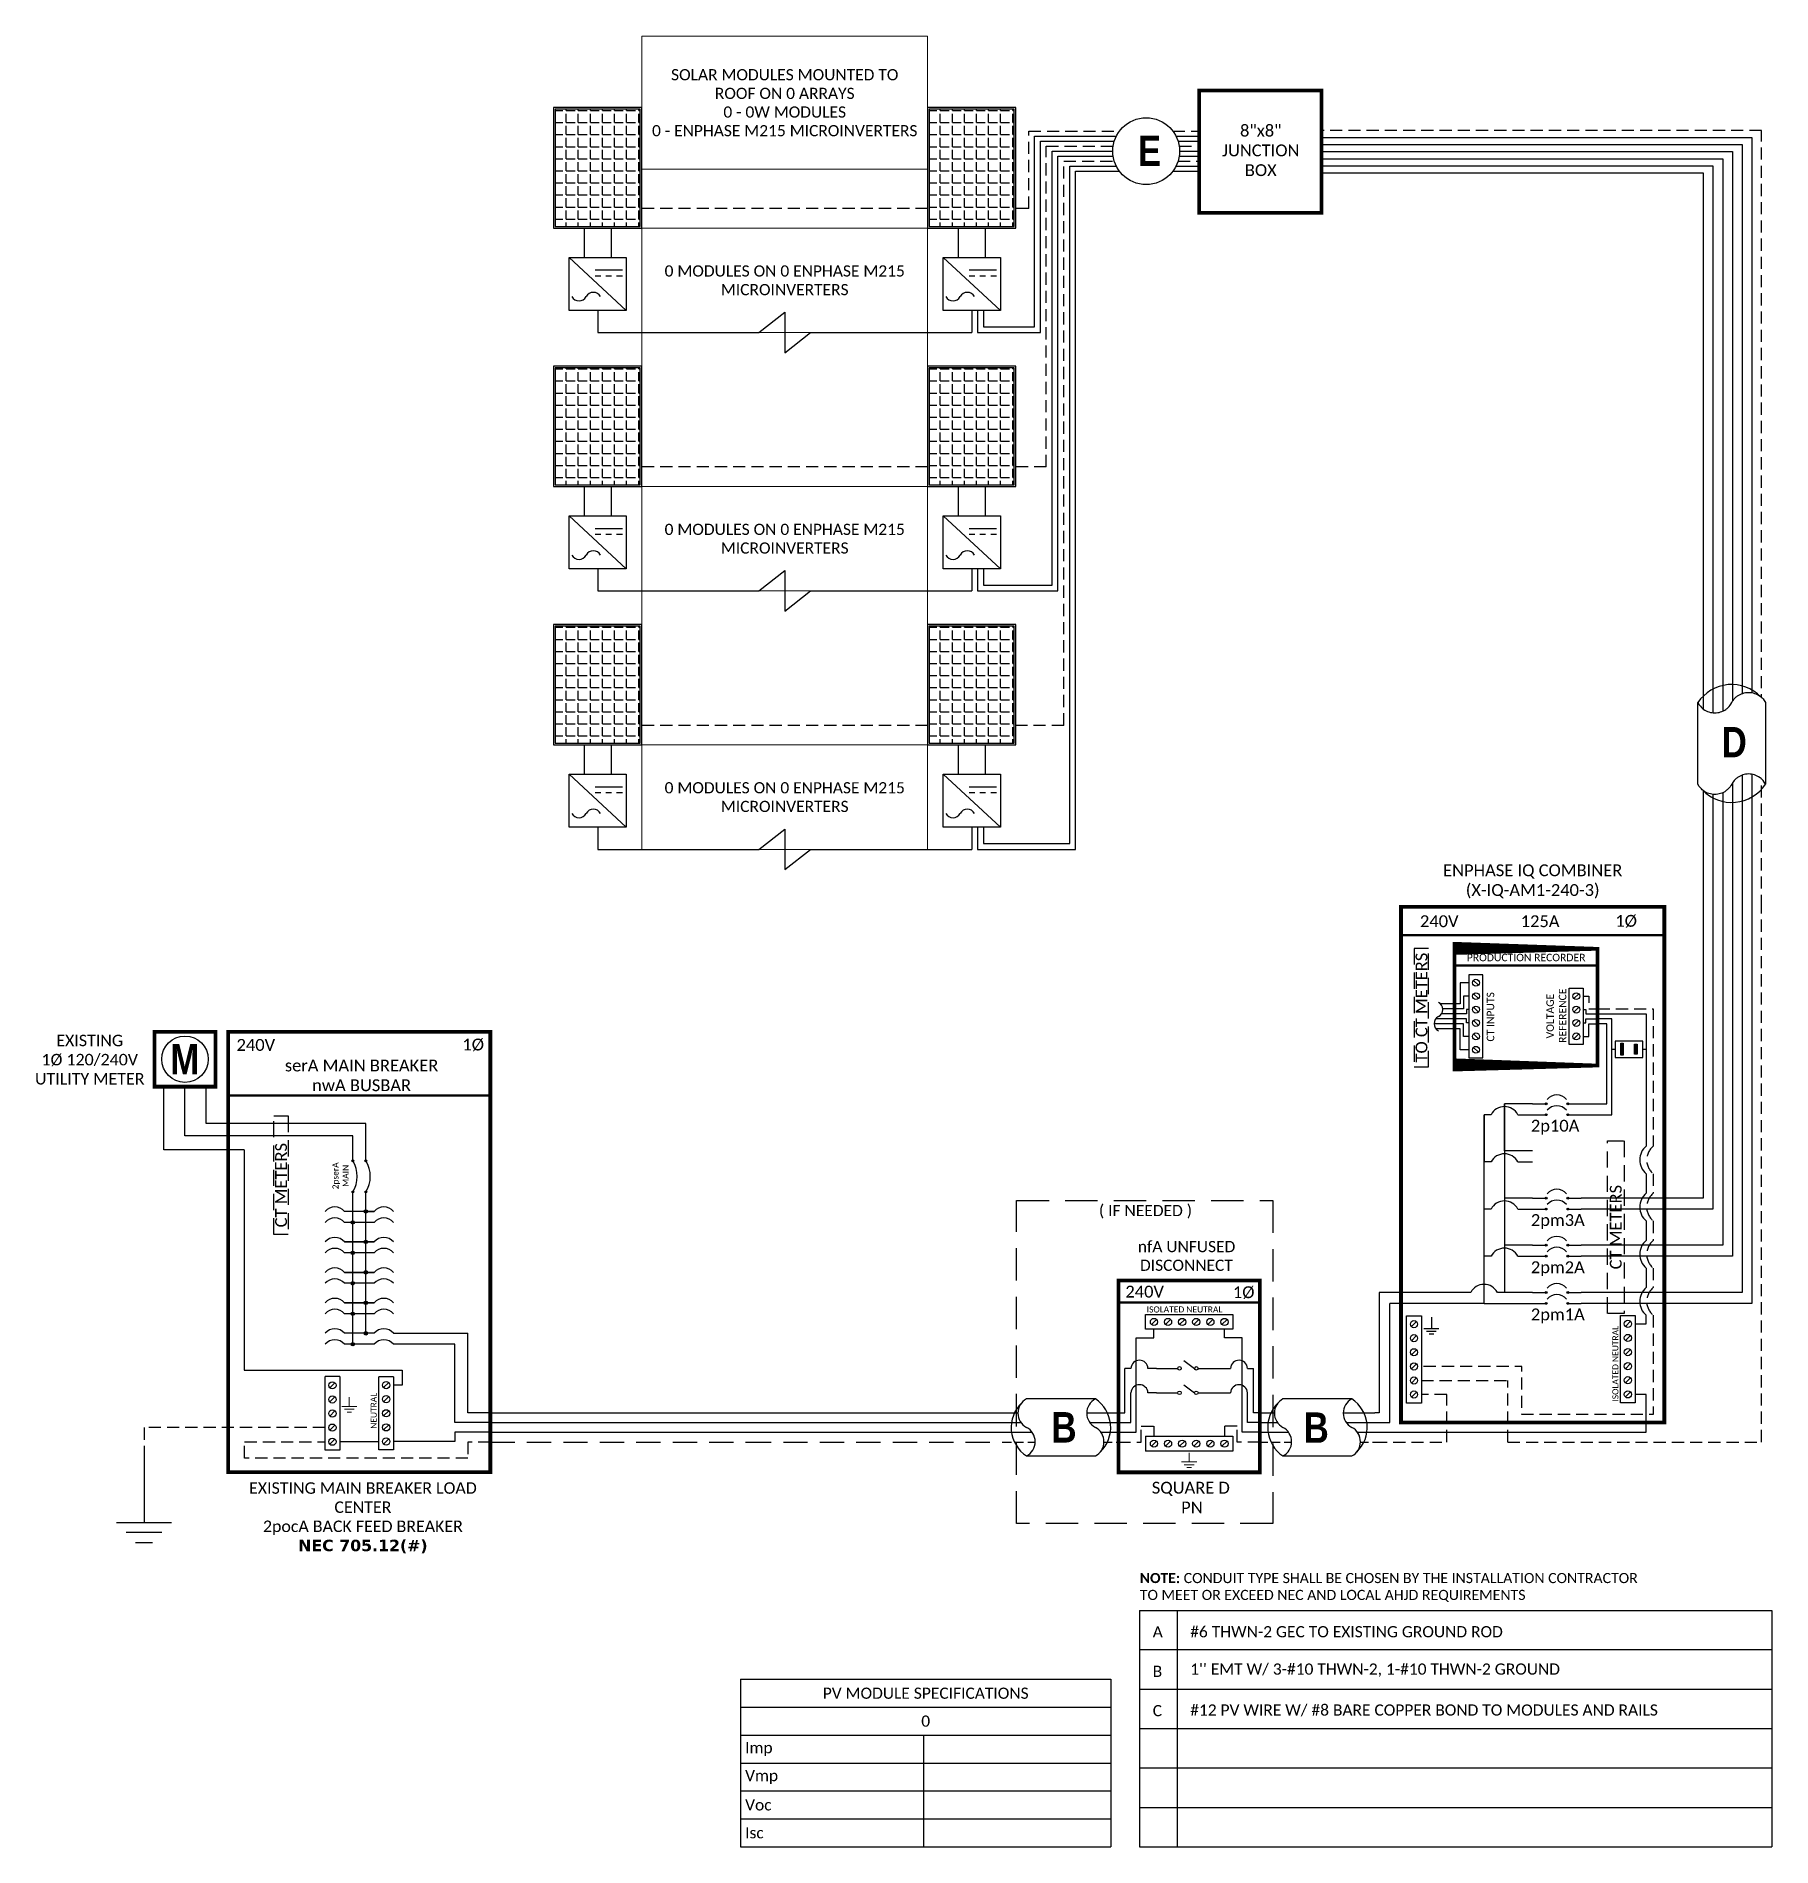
# Model space of a CAD drawing. Header units: feet. Extents: x 23608 to 24143, y 15297 to 15856.
import ezdxf

# ---------------------------------------------------------------- set-up
doc = ezdxf.new("R2010")
doc.units = ezdxf.units.FT
doc.header["$MEASUREMENT"] = 0
doc.linetypes.add('DASHED', pattern=[0.75, 0.5, -0.25])
doc.linetypes.add('HIDDEN', pattern=[0.375, 0.25, -0.125])
for name, color, linetype in [('E - MODULE', 7, 'Continuous'), ('ONE LINE BLOCKS', 7, 'Continuous'), ('TABLES', 7, 'Continuous'), ('TEXT', 7, 'Continuous'), ('Z - TITLEBLOCK TXT', 7, 'Continuous')]:
    doc.layers.add(name, color=color, linetype=linetype)
doc.styles.add('ONE LINE TXT', font='techb___.ttf')
doc.styles.get("Standard").update_dxf_attribs({"font": 'calibri.ttf'})

msp = doc.modelspace()

# ---------------------------------------------------------------- texts
at = {"color": 1, "linetype": 'Continuous', "char_height": 9.383282677011772, "attachment_point": 1, "style": 'ONE LINE TXT'}
for s, insert in [('{\\W1;\\C256;E}', (23947.73569688249, 15824.8275537359)), ('{\\W1;\\C256;B}', (23998.87339966399, 15430.76164549667))]:
    msp.add_mtext_dynamic_manual_height_columns(s, width=0.138532783265864, gutter_width=2.131672445536665, heights=[0], dxfattribs=dict(at, insert=insert))
at = {"color": 1, "insert": (23683.35132814774, 15500.25440978861), "char_height": 3.65759824216516, "attachment_point": 5, "rotation": 90}
msp.add_mtext_dynamic_manual_height_columns(' CT METERS', width=27.4516815760042, gutter_width=7.170123602891181, heights=[0], dxfattribs=at)
at = {"color": 10, "insert": (23948.3254677514, 15381.2074765943), "char_height": 3.108958505840386, "attachment_point": 1}
msp.add_mtext_dynamic_manual_height_columns('\\A1;{\\fCalibri|b1|i0|c0|p34;NOTE:} {\\A0;\\H1.0052x;CONDUIT TYPE SHALL BE CHOSEN BY THE INSTALLATION CONTRACTOR\\PTO MEET OR EXCEED NEC AND LOCAL AHJD REQUIREMENTS}', width=164.3528282441708, gutter_width=0, heights=[9.890720793223181], dxfattribs=at)

# ---------------------------------------------------------------- blocks, each defined once
blk = doc.blocks.new('*T27')
at = {"layer": 'Defpoints', "color": 8, "linetype": 'ByBlock', "lineweight": 0, "transparency": 16777216}
for p, q in [((0, 0), (88.16386767174117, 0)), ((0, 0), (0, -250.9663552616566)), ((88.16386767174117, 0), (88.16386767174117, -250.9663552616566)), ((0, -41.07609801769286), (88.16386767174117, -41.07609801769286)), ((0, -59.23865719003516), (88.16386767174117, -59.23865719003516)), ((0, -91.46009300948754), (88.16386767174117, -91.46009300948754)), ((0, -138.9917883161197), (88.16386767174117, -138.9917883161197)), ((0, -171.2132241355703), (88.16386767174117, -171.2132241355703)), ((0, -218.7449194422043), (88.16386767174117, -218.7449194422043)), ((0, -250.9663552616566), (88.16386767174117, -250.9663552616566))]:
    blk.add_line(p, q, dxfattribs=at)
at = {"color": 0, "linetype": 'Continuous', "transparency": 16777216, "char_height": 3.454398339822651, "width": 83.57399169750818, "attachment_point": 5}
for s, insert in [('{\\fCalibri|b0|i0|c0;SOLAR MODULES MOUNTED TO ROOF ON 0 ARRAYS^J0 - 0W MODULES^J0 - ENPHASE M215 MICROINVERTERS', (44.08193383587059, -20.53804900884643)), ('{\\fCalibri|b0|i0|c0;', (44.08193383587059, -50.15737760386401)), ('{\\fCalibri|b0|i0|c0;0 MODULES ON 0 ENPHASE M215 MICROINVERTERS', (44.08193383587059, -75.34937509976226)), ('{\\fCalibri|b0|i0|c0;', (44.08193383587059, -115.2259406628036)), ('{\\fCalibri|b0|i0|c0;0 MODULES ON 0 ENPHASE M215 MICROINVERTERS', (44.08193383587059, -155.102506225845)), ('{\\fCalibri|b0|i0|c0;', (44.08193383587059, -194.9790717888864)), ('{\\fCalibri|b0|i0|c0;0 MODULES ON 0 ENPHASE M215 MICROINVERTERS', (44.08193383587059, -234.8556373519314))]:
    blk.add_mtext(s, dxfattribs=dict(at, insert=insert))
blk = doc.blocks.new('*U14')
at = {"color": 7, "linetype": 'Continuous'}
for p, q in [((-7.14273261753624, 13.31379698112505), (-28.38670308841029, 13.31379698112505)), ((-28.38670308841029, -4.313796981125051), (-7.14273261753624, -4.313796981125051))]:
    blk.add_line(p, q, dxfattribs=at)
at = {"color": 7}
for p, q in [((-35.52943570594744, 8.999999999996362), (-31.05138576750414, 8.999999999996362)), ((-9.807415296628278, 8.999999999996362), (9.094947017729282e-13, 8.999999999996362))]:
    blk.add_line(p, q, dxfattribs=at)
at = {"color": 10}
for p, q in [((-35.52943570594744, 5.999999999996362), (-30.11481272106539, 5.999999999992724)), ((-8.870842250205897, 5.999999999992724), (9.094947017729282e-13, 5.999999999992724))]:
    blk.add_line(p, q, dxfattribs=at)
at = {"color": 253}
for p, q in [((-35.52943570594744, 2.999999999996362), (-26.6585934557479, 2.999999999996362)), ((-5.414622984878406, 2.999999999996362), (9.094947017729282e-13, 2.999999999992724))]:
    blk.add_line(p, q, dxfattribs=at)
at = {"color": 92, "linetype": 'HIDDEN', "ltscale": 10}
for p, q in [((-4.478049938447839, -3.637978807091713e-12), (0, 0)), ((-35.52943570594744, -3.637978807091713e-12), (-25.72202040931734, -3.637978807091713e-12))]:
    blk.add_line(p, q, dxfattribs=at)
at = {"color": 7, "linetype": 'Continuous'}
for centre, start, end in [((-22.53670101713578, 4.499999999989086), 133.9732389627104, 236.4264841729064), ((-12.99273468881074, 4.499999999989086), 313.9732389627104, 56.4264841729064)]:
    blk.add_arc(centre, 10.57854155630173, start, end, dxfattribs=at)
at = {"linetype": 'Continuous'}
for centre, start, end in [((-26.07656823981961, 8.906898490567983), 117.6639225845625, 242.3360774153913), ((-4.832597768944652, 8.906898490546155), 117.6639225845625, 242.3360774153913), ((-30.69683793700187, 0.09310150943201734), 297.6639225845625, 62.33607741539132), ((-9.452867466132375, 0.09310150943201734), 297.6639225845625, 62.33607741539132)]:
    blk.add_arc(centre, 4.975688628201564, start, end, dxfattribs=at)
blk = doc.blocks.new('unfusedDisconnect')
at = {"lineweight": 50}
blk.add_line((-43.6116214036756, 43.06379295176157), (0, 43.06379295176157), dxfattribs=at)
at = {"color": 1, "linetype": 'Continuous'}
for p, q in [((-35.26761573623207, 34.77694743980464), (-35.26761573623207, 39.31564129513208)), ((-35.26761573623207, 39.31564129513208), (-8.32254697902863, 39.31564129513208)), ((-8.32254697902863, 39.31564129513208), (-8.32254697902863, 34.77694743980464)), ((-8.32254697902863, 34.77694743980464), (-35.26761573623207, 34.77694743980464)), ((-31.88967027958734, 22.73146537071079), (-25.32168558283593, 22.73146537071079)), ((-23.42658339675199, 25.18172376181246), (-20.16357931850234, 22.73910601339594)), ((-19.08155662623903, 22.73119885076449), (-11.70049243567246, 22.72756287716766)), ((-23.42658339675199, 17.64726165749744), (-20.16357931850234, 15.20464390908091)), ((-31.88967027958734, 15.19700326637758), (-25.32168558283047, 15.19700326639577)), ((-19.08155662624358, 15.19673674642763), (-11.70049243567246, 15.1931007728308)), ((-35.26761573623207, 1.758423961488006), (-8.322546979023173, 1.758423961488006)), ((-35.26761573623207, 1.758423961488006), (-35.26761573623207, -2.780269893839431)), ((-8.32254697902863, 1.758423961488006), (-8.32254697902863, -2.780269893839431)), ((-8.322546979023173, -2.780269893839431), (-35.26761573623207, -2.780269893839431))]:
    blk.add_line(p, q, dxfattribs=at)
at = {"color": 4, "linetype": 'Continuous'}
for p, q in [((-31.88526017397362, 37.83229836323517), (-33.45726816549723, 36.26029037170156)), ((-27.5347870491305, 37.83229836323517), (-29.10679504065411, 36.26029037170156)), ((-23.18431392428738, 37.83229836323517), (-24.75632191581099, 36.26029037170156)), ((-18.83384079944972, 37.83229836323517), (-20.40584879097241, 36.26029037170156)), ((-14.4833676746066, 37.83229836323517), (-16.0553756661302, 36.26029037170156)), ((-10.13289454976803, 37.83229836323517), (-11.70490254129163, 36.26029037170156)), ((-31.88526017396816, 0.2750810295910924), (-33.45726816549177, -1.296926961942518)), ((-27.5347870491305, 0.2750810295910924), (-29.10679504065411, -1.296926961942518)), ((-23.18431392428738, 0.2750810295910924), (-24.75632191581099, -1.296926961942518)), ((-18.83384079944426, 0.2750810295910924), (-20.40584879096787, -1.296926961942518)), ((-14.4833676746066, 0.2750810295910924), (-16.0553756661302, -1.296926961942518)), ((-10.13289454976348, 0.2750810295910924), (-11.70490254128708, -1.296926961942518))]:
    blk.add_line(p, q, dxfattribs=at)
at = {"color": 253, "linetype": 'Continuous'}
for p, q in [((-32.67126416973497, 32.16868385986527), (-32.67126416972951, 34.77694743980464)), ((-10.91889854553028, 32.16868385986527), (-10.91889854553483, 34.77694743980464)), ((-38.15750528725175, 2.999999999992724), (-38.1575052872513, 32.16868385986527)), ((-38.1575052872513, 32.16868385986527), (-32.67126416973497, 32.16868385986527)), ((-5.432657428013954, 32.16868385986527), (-10.91889854553028, 32.16868385986527)), ((-5.432657428003949, 2.999999999992724), (-5.432657428013954, 32.16868385986527)), ((-43.61162140367423, 2.999999999992724), (-38.1575052872513, 2.999999999992724)), ((-1.364242052659392e-12, 2.999999999992724), (-5.432657428004404, 2.999999999992724))]:
    blk.add_line(p, q, dxfattribs=at)
at = {"color": 7, "linetype": 'Continuous'}
for p, q in [((-41.6635482282295, 8.999999999989086), (-41.66354822822996, 22.73146537071079)), ((-39.80034953798349, 22.73146537071079), (-41.66354822822996, 22.73146537071079)), ((-31.88967027958734, 22.73146537071079), (-34.52302790317844, 22.73146537071079)), ((-11.70049243567792, 22.73146537071079), (-9.067134812086806, 22.73146537071079)), ((-3.789813177281758, 22.73146537071079), (-1.926614487035295, 22.73146537071079)), ((-1.926614487024835, 8.999999999996362), (-1.926614487035295, 22.73146537071079))]:
    blk.add_line(p, q, dxfattribs=at)
at = {"color": 10, "linetype": 'Continuous'}
for p, q in [((-39.79842799696644, 5.999999999992724), (-39.80034953798895, 15.19525306674404)), ((-31.88967027958734, 15.19700326637758), (-34.52302790318299, 15.19525306672222)), ((-11.70049243567792, 15.19700326637758), (-9.067134812082259, 15.19525306672222)), ((-3.791734718287898, 5.999999999992724), (-3.789813177276301, 15.19525306674404)), ((-43.61162140367423, 5.999999999992724), (-39.79842799696689, 5.999999999992724)), ((-1.364242052659392e-12, 5.999999999992724), (-3.791734718288808, 5.999999999989086))]:
    blk.add_line(p, q, dxfattribs=at)
at = {"color": 7}
for p, q in [((-43.61162140367423, 8.999999999996362), (-41.6635482282295, 8.999999999992724)), ((-1.364242052659392e-12, 8.999999999996362), (-1.926614487024835, 8.999999999996362))]:
    blk.add_line(p, q, dxfattribs=at)
at = {"color": 92, "linetype": 'HIDDEN', "ltscale": 15}
for p, q in [((-43.6116214036756, 0), (-36.58051912606061, 0)), ((-36.58051912606061, -3.637978807091713e-12), (-36.58051912606061, 4.898634765475435)), ((-36.58051912606061, 4.898634765475435), (-32.67126416972496, 4.898634765475435)), ((-32.67126416972496, 4.898634765475435), (-32.67126416972496, 1.758423961488006)), ((-7.009643589204643, 4.898634765475435), (-10.91889854554029, 4.898634765475435)), ((-10.91889854554029, 4.898634765475435), (-10.91889854554029, 1.758423961488006)), ((-7.009643589198731, 3.637978807091713e-12), (-7.009643589204643, 4.898634765475435)), ((0, 0), (-7.009643589199186, 0))]:
    blk.add_line(p, q, dxfattribs=at)
at = {"lineweight": 50, "const_width": 1.185332763664635}
blk.add_lwpolyline([(-43.6116214036756, -9.335896394964948), (-43.6116214036756, 49.83611655237473), (0, 49.83611655237473), (0, -9.335896394964948)], close=True, dxfattribs=at)
at = {"color": 92, "linetype": 'Continuous', "lineweight": 5, "ltscale": 0.05, "flags": 128}
for points in [[(-21.79508135762762, -3.32089023822482), (-21.79508135763217, -6.16701261263006)], [(-24.13611969887688, -6.16701261263006), (-19.45404301637745, -6.16701261263006)], [(-20.26545811315873, -7.034441443007381), (-23.32470460209652, -7.034441443007381)], [(-21.07687320994455, -7.90187027340653), (-22.51328950531069, -7.90187027340653)]]:
    blk.add_lwpolyline(points, dxfattribs=at)
at = {"color": 4, "linetype": 'Continuous'}
for centre in [(-32.67126416973497, 37.04629436745745), (-28.32079104489185, 37.04629436745745), (-23.97031792004873, 37.04629436745745), (-19.61984479521107, 37.04629436745745), (-15.26937167036795, 37.04629436745745), (-10.91889854552483, 37.04629436745745), (-32.67126416972951, -0.5109229661866266), (-28.32079104489185, -0.5109229661866266), (-23.97031792004873, -0.5109229661866266), (-19.61984479520561, -0.5109229661866266), (-15.26937167036795, -0.5109229661866266), (-10.91889854552483, -0.5109229661866266)]:
    blk.add_circle(centre, 1.111577510887078, dxfattribs=at)
at = {"color": 1, "linetype": 'Continuous'}
for centre in [(-24.78064722690306, 22.73146537073262), (-19.62259491652821, 22.73146537073262), (-24.78064722689851, 15.19700326639577), (-19.62259491653276, 15.19700326639577)]:
    blk.add_circle(centre, 0.5410383559336597, dxfattribs=at)
at = {"color": 7, "linetype": 'Continuous'}
for centre in [(-37.16168872058097, 22.58015627965142), (-6.428473994684282, 22.58015627965142)]:
    blk.add_arc(centre, 2.642995525977004, 3.281925685197969, 176.718074314802, dxfattribs=at)
at = {"color": 10, "linetype": 'Continuous'}
for centre in [(-37.16168872058643, 15.0439439756592), (-6.428473994678825, 15.0439439756592)]:
    blk.add_arc(centre, 2.642995525977004, 3.281925685197969, 176.718074314802, dxfattribs=at)
at = {"color": 4, "linetype": 'Continuous'}
blk.add_text('ISOLATED NEUTRAL', height=1.874334766554741, dxfattribs=at).set_placement((-34.90676764516411, 39.97217458965315))
at = {"color": 1}
for s, width, gutter_width, heights, insert, char_height, attachment_point in [('\\A1;\\pi17.559;nfA UNFUSED\\P\\pi18.229;DISCONNECT', 64.92197842017192, 0, [11.89263280602859], (-55.21050971310069, 62.0432964224583), 3.454398339822651, 1), ('240V', 0.1480620958035672, 0.75, [0], (-35.54517607183425, 46.39544126646797), 3.65759824216516, 5), ('1Ø', 0.1480620958035672, 0.75, [0], (-4.982872748738373, 46.09550858286093), 3.65759824216516, 5), ('\\A1;\\pi13.903,t32.191;SQUARE D\\P\\pi22.981,t41.269;PN', 51.69056123133034, 0.2034749432708054, [45.94270835297878], (-47.25173292705858, -12.27303435172507), 3.657598242165161, 1)]:
    blk.add_mtext_dynamic_manual_height_columns(s, width=width, gutter_width=gutter_width, heights=heights, dxfattribs=dict(at, insert=insert, char_height=char_height, attachment_point=attachment_point))
blk = doc.blocks.new('*U15')
at = {"color": 10, "linetype": 'DASHED', "ltscale": 20}
blk.add_lwpolyline([(-75.04569994407211, 74.56373922005878), (3.971697869077616, 74.56373922005878), (3.971697869077616, -25.16564623916202), (-75.04569994407211, -25.16564623916202)], close=True, dxfattribs=at)
at = {"color": 7}
for name, p in [('unfusedDisconnect', (0, 0)), ('*U14', (-43.6116214036756, 0))]:
    blk.add_blockref(name, p, dxfattribs=at)
at = {"color": 10, "insert": (-50.86398977406498, 73.16091078003228), "char_height": 3.454398339822651, "attachment_point": 1}
blk.add_mtext_dynamic_manual_height_columns('\\A1;\\pi1.2092;( IF NEEDED )', width=30.75234502763631, gutter_width=0, heights=[6.583372758616633], dxfattribs=at)
at = {"color": 1, "linetype": 'Continuous', "insert": (-64.29945479215894, 9.224385921837893), "char_height": 9.383282677011772, "attachment_point": 1, "style": 'ONE LINE TXT'}
blk.add_mtext_dynamic_manual_height_columns('{\\W1;\\C256;B}', width=0.138532783265864, gutter_width=2.131672445536665, heights=[0], dxfattribs=at)
blk = doc.blocks.new('*U21')
at = {"color": 7}
blk.add_line((-79.14105710962303, 8.999999999996362), (9.094947017729282e-13, 8.999999999996362), dxfattribs=at)
at = {"color": 10}
blk.add_line((-79.14105710962303, 5.999999999996362), (9.094947017729282e-13, 5.999999999996362), dxfattribs=at)
at = {"color": 253}
blk.add_line((-79.14105710962303, 2.999999999996362), (9.094947017729282e-13, 2.999999999996362), dxfattribs=at)
at = {"color": 92, "linetype": 'DASHED', "ltscale": 15}
blk.add_line((-79.14105710962303, -3.637978807091713e-12), (9.094947017729282e-13, -3.637978807091713e-12), dxfattribs=at)
blk = doc.blocks.new('breakerPanel')
at = {"linetype": 'Continuous'}
h = blk.add_hatch(color=1, dxfattribs=at)
h.dxf.hatch_style = 1
edge = h.paths.add_edge_path()
edge.add_arc((-42.47287780749139, 86.79555332105156), 0.2909504558996183, 0, 360)
h = blk.add_hatch(color=1, dxfattribs=at)
h.dxf.hatch_style = 1
edge = h.paths.add_edge_path()
edge.add_arc((-38.44367538394545, 86.79555332105156), 0.2909504558996183, 0, 360)
h = blk.add_hatch(color=1, dxfattribs=at)
h.dxf.hatch_style = 1
edge = h.paths.add_edge_path()
edge.add_arc((-42.47287780749139, 77.16403163819996), 0.2909504558996183, 0, 360)
h = blk.add_hatch(color=1, dxfattribs=at)
h.dxf.hatch_style = 1
edge = h.paths.add_edge_path()
edge.add_arc((-38.44367538394545, 77.16403163819996), 0.2909504558996183, 0, 360)
h = blk.add_hatch(color=1, dxfattribs=at)
h.dxf.hatch_style = 1
edge = h.paths.add_edge_path()
edge.add_arc((-42.47287780749321, 67.78379748779116), 0.5280509861124164, 0, 360)
h = blk.add_hatch(color=1, dxfattribs=at)
h.dxf.hatch_style = 1
edge = h.paths.add_edge_path()
edge.add_arc((-38.44367538394545, 71.16274437391621), 0.5280509861124164, 0, 360)
h = blk.add_hatch(color=1, dxfattribs=at)
h.dxf.hatch_style = 1
edge = h.paths.add_edge_path()
edge.add_arc((-38.44367538394545, 61.76004240136899), 0.5280509861124164, 0, 360)
h = blk.add_hatch(color=1, dxfattribs=at)
h.dxf.hatch_style = 1
edge = h.paths.add_edge_path()
edge.add_arc((-42.47287780749502, 58.38109551524758), 0.5280509861124164, 0, 360)
h = blk.add_hatch(color=1, dxfattribs=at)
h.dxf.hatch_style = 1
edge = h.paths.add_edge_path()
edge.add_arc((-38.44367538394545, 52.35734042882541), 0.5280509861124164, 0, 360)
h = blk.add_hatch(color=1, dxfattribs=at)
h.dxf.hatch_style = 1
edge = h.paths.add_edge_path()
edge.add_arc((-42.47287780749502, 48.97839354270036), 0.5280509861124164, 0, 360)
h = blk.add_hatch(color=1, dxfattribs=at)
h.dxf.hatch_style = 1
edge = h.paths.add_edge_path()
edge.add_arc((-42.47287780749502, 39.57569157015678), 0.5280509861124164, 0, 360)
h = blk.add_hatch(color=1, dxfattribs=at)
h.dxf.hatch_style = 1
edge = h.paths.add_edge_path()
edge.add_arc((-38.44367538394545, 42.95463845628183), 0.5280509861124164, 0, 360)
h = blk.add_hatch(color=1, dxfattribs=at)
h.dxf.hatch_style = 1
edge = h.paths.add_edge_path()
edge.add_arc((-38.44367538394545, 33.55193648371642), 0.5280509861124164, 0, 360)
h = blk.add_hatch(color=1, dxfattribs=at)
h.dxf.hatch_style = 1
edge = h.paths.add_edge_path()
edge.add_arc((-42.47287780749684, 30.17298959759137), 0.5280509861124164, 0, 360)
at = {"color": 253, "linetype": 'Continuous'}
for p, q in [((-100.7303590753054, 90.20002519472837), (-100.7303590753036, 109.6966648763446)), ((-76.03501279526063, 90.20002519472837), (-100.7303590753054, 90.20002519472837)), ((-76.03501279526063, 90.20002519472837), (-76.03501279526063, 22.15837522150468)), ((-76.03501279526063, 22.15837522150468), (-27.24705362140412, 22.15837522150468)), ((-27.24705362140412, 17.56533789245441), (-29.8870921075013, 17.56533789245441)), ((-27.24705362140412, 22.15837522150468), (-27.24705362140412, 17.56533789245441)), ((-11.0097081009153, 0.1634453930819291), (-29.8870921075013, 0.1634453930819291)), ((0, 3.00000000001819), (-11.0097081009153, 3.00000000001819)), ((-11.0097081009153, 3.00000000001819), (-11.0097081009153, 0.1634453930819291))]:
    blk.add_line(p, q, dxfattribs=at)
at = {"color": 10, "linetype": 'Continuous'}
for p, q in [((-94.24464934527168, 94.51227852207012), (-94.24464934527168, 109.6966648763446)), ((-42.47287780749321, 94.51227852207012), (-94.24464934527168, 94.51227852207012)), ((-42.47287780749139, 87.08650377695085), (-42.47287780749321, 94.51227852207012)), ((-42.47287780749684, 30.17298959759137), (-42.47287780749139, 76.87308118230067)), ((-35.88124609298939, 67.78379748779116), (-45.03530709845472, 67.78379748779116)), ((-35.88124609298939, 58.38109551524758), (-45.03530709845472, 58.38109551524758)), ((-35.88124609298939, 48.97839354270036), (-45.03530709845472, 48.97839354270036)), ((-35.88124609298939, 39.57569157015678), (-45.03530709845472, 39.57569157015678)), ((-35.88124609298939, 30.17298959759137), (-45.03530709845472, 30.17298959759137)), ((-10.98031765184896, 30.17298959760956), (-29.88709210749766, 30.17298959760956)), ((-10.98031765184896, 6.00000000001819), (-10.98031765184896, 30.17298959760956)), ((0, 6.00000000001819), (-10.98031765184896, 6.00000000001819))]:
    blk.add_line(p, q, dxfattribs=at)
at = {"color": 7, "linetype": 'Continuous'}
for p, q in [((-87.75193899443366, 98.34209528298743), (-87.75193899443184, 109.6966648763446)), ((-38.44367538394727, 98.34209528299107), (-87.75193899443366, 98.34209528298743)), ((-38.44367538394545, 87.08650377695085), (-38.44367538394545, 98.34209528298743)), ((-38.44367538394545, 61.76004240136899), (-38.44367538394545, 76.87308118230067)), ((-35.88124609298939, 71.16274437391621), (-45.03530709845472, 71.16274437391621)), ((-38.44367538394545, 71.16274437391621), (-35.88124609298939, 71.16274437391621)), ((-45.03530709845472, 61.76004240136899), (-35.88124609298939, 61.76004240136899)), ((-35.88124609298939, 61.76004240136899), (-45.03530709845472, 61.76004240136899)), ((-38.44367538394545, 52.35734042882541), (-38.44367538394545, 61.76004240136899)), ((-45.03530709845472, 52.35734042882541), (-35.88124609298939, 52.35734042882541)), ((-35.88124609298939, 52.35734042882541), (-45.03530709845472, 52.35734042882541)), ((-38.44367538394545, 42.95463845628183), (-38.44367538394545, 52.35734042882541)), ((-45.03530709845472, 42.95463845628183), (-35.88124609298939, 42.95463845628183)), ((-35.88124609298939, 42.95463845628183), (-45.03530709845472, 42.95463845628183)), ((-38.44367538394545, 33.55193648371642), (-38.44367538394545, 42.95463845628183)), ((-35.88124609298939, 33.55193648371642), (-45.03530709845472, 33.55193648371642)), ((-6.958625373421455, 8.999999999996362), (-6.95862537337598, 33.55193648368004))]:
    blk.add_line(p, q, dxfattribs=at)
at = {"lineweight": 50}
blk.add_line((-80.91655319144229, 106.9481273167185), (0, 106.9481273167185), dxfattribs=at)
at = {"color": 7}
for p, q in [((-29.88709210749948, 33.55193648371642), (-6.958625373374161, 33.5519364836764)), ((0, 9), (-6.958625373421455, 8.999999999996362))]:
    blk.add_line(p, q, dxfattribs=at)
at = {"color": 1, "linetype": 'Continuous'}
for p, q in [((-51.02946108394281, -2.505092970568512), (-51.02946108394281, 20.23387625610485)), ((-46.49076722861537, 20.23387625610485), (-51.02946108394281, 20.23387625610485)), ((-46.49076722861537, 20.23387625610485), (-46.49076722861537, -2.505092970568512)), ((-34.4257859628251, -2.432906173409719), (-34.42578596282692, 20.1616894589497)), ((-29.8870921075013, 20.16168945894606), (-34.4257859628251, 20.16168945894606)), ((-29.8870921075013, 20.1616894589497), (-29.8870921075013, -2.432906173409719)), ((-46.49076722861537, -2.505092970568512), (-51.02946108394281, -2.505092970568512)), ((-29.8870921075013, -2.432906173409719), (-34.4257859628251, -2.432906173409719))]:
    blk.add_line(p, q, dxfattribs=at)
at = {"color": 4, "linetype": 'Continuous'}
for p, q in [((-47.97411016051592, 18.27915509107333), (-49.54611815204044, 16.70714709953972)), ((-31.37043503940185, 18.3513418882103), (-32.94244303092455, 16.77933389667669)), ((-47.97411016051592, 13.92868196623022), (-49.54611815204044, 12.35667397469661)), ((-31.37043503940185, 14.00086876336718), (-32.94244303092455, 12.4288607718554)), ((-47.97411016051592, 9.578208841387095), (-49.54611815204044, 8.006200849853485)), ((-31.37043503940185, 9.65039563852406), (-32.94244303092455, 8.078387647012278)), ((-47.97411016051592, 5.227735716543975), (-49.54611815204044, 3.655727725010365)), ((-47.97411016051228, 0.8772625917008554), (-49.54611815203498, -0.6947453998327546)), ((-31.37043503940185, 5.299922513702768), (-32.94244303092455, 3.727914522169158)), ((-31.37043503940185, 0.949449388859648), (-32.94244303092455, -0.622558602673962))]:
    blk.add_line(p, q, dxfattribs=at)
at = {"color": 92, "linetype": 'HIDDEN', "ltscale": 15}
for p, q in [((-51.02946108394281, 4.441731720766256), (-106.8916001157031, 4.441731720766256)), ((-106.8916001157031, 4.441731720766256), (-106.8916001157031, -4.87438598116205)), ((-75.84282630293455, -4.955775758582604), (-75.84282630293455, 0.09125859592313645)), ((-75.84282630293455, 0.09125859592313645), (-51.02946108394281, 0.09125859592313645)), ((0, 0), (-6.958625373417817, -3.637978807091713e-12)), ((-6.958625373417817, -4.955775758582604), (-75.84282630293455, -4.955775758582604)), ((-6.958625373417817, -3.637978807091713e-12), (-6.958625373417817, -4.955775758582604))]:
    blk.add_line(p, q, dxfattribs=at)
at = {"color": 92, "linetype": 'Continuous', "ltscale": 15}
blk.add_line((-34.4257859628251, 0.09125859592313645), (-46.49076722861537, 0.09125859592313645), dxfattribs=at)
at = {"color": 92, "ltscale": 15}
blk.add_line((-106.8916001157031, -4.87438598116205), (-106.8916001157031, -24.83542790230786), dxfattribs=at)
at = {"lineweight": 50, "const_width": 1.185332763664635}
for points in [[(-103.6736613218873, 109.6966648763446), (-103.6736613218873, 126.593895877013), (-84.8156373686561, 126.593895877013), (-84.8156373686561, 109.6966648763446)], [(-80.91655319144229, -9.295786066148139), (-80.91655319144229, 126.593895877013), (0, 126.593895877013), (0, -9.295786066148139)]]:
    blk.add_lwpolyline(points, close=True, dxfattribs=at)
at = {"color": 92, "linetype": 'Continuous', "lineweight": 5, "ltscale": 0.05, "flags": 128}
for points in [[(-43.53647432308026, 13.813563782438), (-43.53647432308389, 10.96744140803276)], [(-45.87751266432861, 10.96744140803276), (-41.19543598182827, 10.96744140803276)], [(-42.00685107860954, 10.10001257765543), (-45.06609756754733, 10.10001257765543)], [(-42.81826617539627, 9.232583747256285), (-44.25468247076242, 9.232583747256285)]]:
    blk.add_lwpolyline(points, dxfattribs=at)
at = {"color": 92, "linetype": 'Continuous', "ltscale": 4, "flags": 128}
for points in [[(-115.3727313172185, -24.83542790230786), (-98.41046891418773, -24.83542790230786)], [(-101.3500695919956, -27.97795555289122), (-112.4331306394088, -27.97795555289122)], [(-104.2896702698054, -31.12048320349277), (-109.4935299615991, -31.12048320349277)]]:
    blk.add_lwpolyline(points, dxfattribs=at)
at = {"linetype": 'Continuous'}
blk.add_circle((-94.24464934527168, 118.1452803766806), 7.153048953988936, dxfattribs=at)
at = {"color": 1, "linetype": 'Continuous'}
for centre, radius in [((-42.47287780749139, 86.79555332105156), 0.2909504558996183), ((-38.44367538394545, 86.79555332105156), 0.2909504558996183), ((-42.47287780749139, 77.16403163819996), 0.2909504558996183), ((-38.44367538394545, 77.16403163819996), 0.2909504558996183), ((-42.47287780749321, 67.78379748779116), 0.5280509861124164), ((-38.44367538394545, 71.16274437391621), 0.5280509861124164), ((-38.44367538394545, 61.76004240136899), 0.5280509861124164), ((-42.47287780749502, 58.38109551524758), 0.5280509861124164), ((-38.44367538394545, 52.35734042882541), 0.5280509861124164), ((-42.47287780749502, 48.97839354270036), 0.5280509861124164), ((-42.47287780749502, 39.57569157015678), 0.5280509861124164), ((-38.44367538394545, 42.95463845628183), 0.5280509861124164), ((-38.44367538394545, 33.55193648371642), 0.5280509861124164), ((-42.47287780749684, 30.17298959759137), 0.5280509861124164)]:
    blk.add_circle(centre, radius, dxfattribs=at)
at = {"color": 4, "linetype": 'Continuous'}
for centre in [(-48.76011415627909, 17.49315109529562), (-32.1564390351632, 17.56533789245441), (-48.76011415627909, 13.1426779704525), (-32.1564390351632, 13.21486476761129), (-48.76011415627909, 8.792204845609376), (-32.1564390351632, 8.864391642768169), (-32.1564390351632, 4.513918517925049), (-48.76011415627909, 4.441731720766256), (-48.76011415627909, 0.09125859592313645), (-32.1564390351632, 0.1634453930819291)]:
    blk.add_circle(centre, 1.111577510887078, dxfattribs=at)
at = {"color": 1, "linetype": 'Continuous'}
for centre, radius, start, end in [((-50.14118143142514, 81.97979247962576), 9.055077744040508, 327.8708244926741, 32.12917550732588), ((-46.1119790078792, 81.97979247962576), 9.055077744040508, 327.8708244926741, 32.12917550732588), ((-48.03238409119876, 68.61751082151022), 3.932007672516098, 40.33920141311549, 139.6607985868845), ((-48.03238409119876, 65.23856393538517), 3.932007672516098, 40.33920141311549, 139.6607985868845), ((-32.88416910024353, 68.61751082151022), 3.932007672516098, 40.33920141311549, 139.6607985868845), ((-32.88416910024353, 65.23856393538517), 3.932007672516098, 40.33920141311549, 139.6607985868845), ((-48.03238409119876, 59.21480884896664), 3.932007672516098, 40.33920141311549, 139.6607985868845), ((-32.88416910024353, 59.21480884896664), 3.932007672516098, 40.33920141311549, 139.6607985868845), ((-48.03238409119876, 55.83586196284159), 3.932007672516098, 40.33920141311549, 139.6607985868845), ((-32.88416910024353, 55.83586196284159), 3.932007672516098, 40.33920141311549, 139.6607985868845), ((-48.03238409119876, 49.81210687642306), 3.932007672516098, 40.33920141311549, 139.6607985868845), ((-48.03238409119876, 46.43315999029801), 3.932007672516098, 40.33920141311549, 139.6607985868845), ((-32.88416910024353, 49.81210687642306), 3.932007672516098, 40.33920141311549, 139.6607985868845), ((-32.88416910024353, 46.43315999029801), 3.932007672516098, 40.33920141311549, 139.6607985868845), ((-48.03238409119876, 40.40940490387584), 3.932007672516098, 40.33920141311549, 139.6607985868845), ((-48.03238409119876, 37.03045801775079), 3.932007672516098, 40.33920141311549, 139.6607985868845), ((-32.88416910024353, 40.40940490387584), 3.932007672516098, 40.33920141311549, 139.6607985868845), ((-32.88416910024353, 37.03045801775079), 3.932007672516098, 40.33920141311549, 139.6607985868845), ((-48.03238409119876, 31.00670293131043), 3.932007672516098, 40.33920141311549, 139.6607985868845), ((-32.88416910024353, 31.00670293131043), 3.932007672516098, 40.33920141311549, 139.6607985868845), ((-48.03238409119876, 27.62775604520721), 3.932007672516098, 40.33920141311549, 139.6607985868845), ((-32.88416910024353, 27.62775604520721), 3.932007672516098, 40.33920141311549, 139.6607985868845)]:
    blk.add_arc(centre, radius, start, end, dxfattribs=at)
at = {"color": 253, "linetype": 'Continuous', "style": 'ONE LINE TXT'}
blk.add_text('M', height=9.383282676953176, dxfattribs=at).set_placement((-98.80442891325947, 113.4292033659767))
at = {"color": 4, "linetype": 'Continuous'}
blk.add_text('NEUTRAL', height=1.874334766554741, rotation=90, dxfattribs=at).set_placement((-35.08231925735709, 4.081593411287031))
at = {"color": 1, "attachment_point": 5}
for s, width, gutter_width, heights, insert, char_height in [('EXISTING\\P1Ø 120/240V UTILITY METER', 37.80667047990212, 7.170123602891181, [0], (-123.6441380706474, 117.9969110056372), 3.543298297097499), ('240V', 0.1480620958035672, 0.75, [0], (-72.38596292787952, 122.5388641736099), 3.65759824216516), ('1Ø', 0.1480620958035672, 0.75, [0], (-5.313574516361768, 122.5388641736099), 3.65759824216516), ('serA MAIN BREAKER\\PnwA BUSBAR', 72.4998475968122, 0.75, [0], (-39.75165959261903, 113.1409788170386), 3.65759824216516), ('EXISTING MAIN BREAKER LOAD CENTER\\P2pocA BACK FEED BREAKER \\P{\\fVerdana|b1|i0|c0|p34;NEC 705.12(#)}', 79.26269925214874, 97.94332303343617, [154.4920519414637], (-39.34725254311525, -23.38331273830408), 3.543298297097499)]:
    blk.add_mtext_dynamic_manual_height_columns(s, width=width, gutter_width=gutter_width, heights=heights, dxfattribs=dict(at, insert=insert, char_height=char_height))
at = {"color": 4, "linetype": 'Continuous', "insert": (-46.25080924593203, 82.15055889181531), "char_height": 1.874334766554741, "attachment_point": 5, "rotation": 90}
blk.add_mtext_dynamic_manual_height_columns('2pserA\\PMAIN', width=0.1480620958035672, gutter_width=0.75, heights=[0], dxfattribs=at)
blk = doc.blocks.new('*U23')
at = {"color": 7}
blk.add_blockref('breakerPanel', (0, 0), dxfattribs=at)
blk = doc.blocks.new('*T28')
at = {"color": 0, "lineweight": -2, "transparency": 16777216}
for p, q in [((0, 0), (114.1854929996152, 0)), ((0, 0), (0, -51.69405515626204)), ((114.1854929996152, 0), (114.1854929996152, -51.69405515626204)), ((0, -8.615675859377006), (114.1854929996152, -8.615675859377006)), ((0, -17.23135171875401), (114.1854929996152, -17.23135171875401)), ((56.40758833595828, -17.23135171875401), (56.40758833595828, -51.69405515626204)), ((0, -25.84702757813102), (114.1854929996152, -25.84702757813102)), ((0, -34.46270343750803), (114.1854929996152, -34.46270343750803)), ((0, -43.07837929688503), (114.1854929996152, -43.07837929688503)), ((0, -51.69405515626204), (114.1854929996152, -51.69405515626204))]:
    blk.add_line(p, q, dxfattribs=at)
at = {"color": 0, "linetype": 'Continuous', "transparency": 16777216, "char_height": 3.454398339844223}
for s, insert, width, attachment_point in [('{\\fCalibri|b0|i0|c0;PV MODULE SPECIFICATIONS', (57.0927464998058, -4.307837929689413), 111.4329572375142, 5), ('{\\fCalibri|b0|i0|c0;0', (57.0927464998058, -12.92351378906642), 111.4329572375142, 5), ('{\\fCalibri|b0|i0|c0;Imp', (1.376267881048989, -21.53918964844343), 53.6550525738577, 4), ('{\\fCalibri|b0|i0|c0;', (57.78385621700727, -21.53918964844343), 55.02536890155664, 4), ('{\\fCalibri|b0|i0|c0;Vmp', (1.376267881048989, -30.15486550782043), 53.6550525738577, 4), ('{\\fCalibri|b0|i0|c0;', (57.78385621700727, -30.15486550782043), 55.02536890155664, 4), ('{\\fCalibri|b0|i0|c0;Voc', (1.376267881048989, -38.77054136719744), 53.6550525738577, 4), ('{\\fCalibri|b0|i0|c0;', (57.78385621700727, -38.77054136719744), 55.02536890155664, 4), ('{\\fCalibri|b0|i0|c0;Isc', (1.376267881048989, -47.38621722657444), 53.6550525738577, 4), ('{\\fCalibri|b0|i0|c0;', (57.78385621700727, -47.38621722657444), 55.02536890155664, 4)]:
    blk.add_mtext(s, dxfattribs=dict(at, insert=insert, width=width, attachment_point=attachment_point))
blk = doc.blocks.new('*T29')
at = {"linetype": 'ByBlock', "lineweight": -2, "transparency": 16777216}
for p, q in [((0, 0), (195.0959959807442, 0)), ((0, 0), (0, -72.96556891894761)), ((11.58239443359707, 0), (11.58239443359707, -72.96556891894761)), ((195.0959959807442, 0), (195.0959959807442, -72.96556891894761)), ((0, -12.10586445312583), (195.0959959807442, -12.10586445312583)), ((0, -24.28258835937595), (195.0959959807442, -24.28258835937595)), ((0, -36.45931226562607), (195.0959959807442, -36.45931226562607)), ((0, -48.63603617187619), (195.0959959807442, -48.63603617187619)), ((0, -60.8127600781263), (195.0959959807442, -60.8127600781263)), ((0, -72.96556891894761), (195.0959959807442, -72.96556891894761))]:
    blk.add_line(p, q, dxfattribs=at)
at = {"color": 0, "linetype": 'Continuous', "transparency": 16777216, "char_height": 3.454398339844223, "attachment_point": 7}
for s, insert, width in [('{\\fCalibri|b0|i0|c0;A', (4.063998046876804, -8.355864453125832), 3.454398339844662), ('{\\fCalibri|b0|i0|c0;#6 THWN-2 GEC TO EXISTING GROUND ROD', (15.64639248047388, -8.355864453125832), 175.3856054533942), ("{\\fCalibri|b0|i0|c0;1'' EMT W/ 3-#10 THWN-2, 1-#10 THWN-2 GROUND", (15.64639248047388, -20.53258835937595), 175.3856054533942), ('{\\fCalibri|b0|i0|c0;B', (4.063998046876804, -20.53258835937595), 3.454398339844662), ('{\\fCalibri|b0|i0|c0;C', (4.063998046876804, -32.70931226562607), 3.454398339844662), ('{\\fCalibri|b0|i0|c0;#12 PV WIRE W/ #8 BARE COPPER BOND TO MODULES AND RAILS', (15.64639248047388, -32.70931226562607), 175.3856054533942), ('{\\fCalibri|b0|i0|c0;', (4.063998046876804, -44.88603617187619), 3.454398339844662), ('{\\fCalibri|b0|i0|c0;', (15.64639248047388, -44.88603617187619), 175.3856054533942), ('{\\fCalibri|b0|i0|c0;', (4.063998046876804, -57.0627600781263), 3.454398339844662), ('{\\fCalibri|b0|i0|c0;', (15.64639248047388, -57.0627600781263), 175.3856054533942), ('{\\fCalibri|b0|i0|c0;', (4.063998046876804, -69.21556891894761), 3.454398339844662), ('{\\fCalibri|b0|i0|c0;', (15.64639248047388, -69.21556891894761), 175.3856054533942)]:
    blk.add_mtext(s, dxfattribs=dict(at, insert=insert, width=width))
blk = doc.blocks.new('*U18')
at = {"color": 7}
blk.add_line((-79.14105710962394, 9), (0, 9), dxfattribs=at)
at = {"color": 10}
blk.add_line((-79.14105710962394, 6), (0, 5.999999999947249), dxfattribs=at)
at = {"color": 253}
blk.add_line((-79.14105710962394, 3), (0, 3), dxfattribs=at)
at = {"color": 92, "linetype": 'DASHED', "ltscale": 15}
blk.add_line((-79.14105710962394, 0), (0, 0), dxfattribs=at)
blk = doc.blocks.new('8x8box')
at = {"lineweight": 50, "const_width": 1.185332763664635}
blk.add_lwpolyline([(37.78118564276792, 0), (0, 0), (0, 37.78118564293254), (37.78118564276792, 37.78118564293254)], close=True, dxfattribs=at)
at = {"color": 1, "insert": (19.03384073957204, 19.25851695775782), "char_height": 3.65759824216516, "attachment_point": 5}
blk.add_mtext_dynamic_manual_height_columns('8"x8"  JUNCTION BOX ', width=0.4766917546635341, gutter_width=7.170123602891181, heights=[0], dxfattribs=at)
blk = doc.blocks.new('*U24')
at = {"color": 7}
blk.add_wipeout([(-10.443810519051112, -12.586403041323916), (-10.443810519051116, 12.586403042168758), (-10.035303055696877, 11.918968693558273), (-10.03530305568256, 11.918968693536794), (-10.03530305568256, 11.918968693536794), (-9.673674371027593, 11.458573943645884), (-9.352854130143104, 11.118211866210583), (-9.064329184186304, 10.853886245812763), (-8.755924351478988, 10.609205732344659), (-8.26715334349606, 10.274920918200348), (-7.875725229085038, 10.060096727315983), (-7.452687333114828, 9.866648956739372), (-7.023403648981501, 9.711431412236788), (-6.5772868040695185, 9.586034857392956), (-6.135283039157355, 9.499115859108802), (-5.686119468309305, 9.446045804057157), (-5.218904046292065, 9.428485339766084), (-4.766236740615299, 9.446045804057157), (-4.3048862660283485, 9.5002111798156), (-3.8629586692795743, 9.587589506142479), (-3.4130334169354266, 9.712385401243644), (-2.9937277602339942, 9.867744277446171), (-2.5677954746383915, 10.058824741977098), (-2.1686743772515498, 10.2801148583452), (-1.816701363702316, 10.513630167152428), (-1.571287589692999, 10.69873936716374), (-1.4274059574545939, 10.810568078376008), (-1.0725385542620678, 11.129801065982043), (-0.7984093883368579, 11.432780907571633), (-0.5224521868321083, 11.772330327707188), (-0.2499225520284777, 12.157176559143181), (-1.0471447372084488e-12, 12.586403042132964), (0.24992255202817665, 13.015629525122748), (0.5224521868318063, 13.400475756558748), (0.7984093883365524, 13.740025176690722), (1.072538554261765, 14.043005018280304), (1.4274059574542919, 14.362238005889921), (1.571287589692697, 14.474066717098616), (1.8167013637020137, 14.65917591710992), (2.168674377251248, 14.892691225920728), (2.5677954746362994, 15.113981342288831), (2.9937277602319003, 15.305061806819758), (3.4130334169351237, 15.460420683022285), (3.8629586692792732, 15.58521657812345), (4.304886266028043, 15.672594904450328), (4.766236740614996, 15.726760280208772), (5.218904046291763, 15.744320744499845), (5.686119468309002, 15.726760280208772), (6.135283039157052, 15.673690225157124), (6.577286804069215, 15.586771226872969), (7.023403648981198, 15.461374672025563), (7.452687333114529, 15.306157127526554), (7.875725229084737, 15.112709356949942), (8.26715334349576, 14.897885166065578), (8.755924351478686, 14.563600351921266), (9.064329184186002, 14.318919838453162), (9.352854130142799, 14.054594218055342), (9.673674371027289, 13.714232140620041), (10.03530305568226, 13.253837390729132), (10.03530305568226, 13.253837390729132), (10.035303055696577, 13.253837390707652), (10.443810519052603, 12.586403042093586), (10.443810519054399, -12.586403042165177), (10.035303055700162, -11.91896869355827), (10.035303055687631, -11.91896869353679), (10.035303055687631, -11.91896869353679), (9.673674371032662, -11.458573943645881), (9.352854130148174, -11.11821186621058), (9.064329184189585, -10.853886245812763), (8.755924351484058, -10.609205732344655), (8.267153343499345, -10.274920918200348), (7.875725229088321, -10.060096727315983), (7.452687333118112, -9.866648956739365), (7.023403648986572, -9.71143141223678), (6.577286804074589, -9.586034857389372), (6.135283039160637, -9.499115859105217), (5.686119468314376, -9.446045804053572), (5.218904046295346, -9.4284853397625), (4.76623674061858, -9.446045804053572), (4.304886266033417, -9.500211179815597), (3.862958669282857, -9.587589506142475), (3.4130334169387075, -9.712385401243637), (2.993727760237274, -9.867744277446167), (2.5677954746416733, -10.05882474197351), (2.1686743772548316, -10.280114858341616), (1.8167013637055949, -10.51363016715242), (1.57128758969807, -10.698739367163729), (1.4274059574578761, -10.810568078376), (1.0725385542653465, -11.12980106598204), (0.7984093883401376, -11.432780907571622), (0.522452186835387, -11.772330327707177), (0.24992255203354885, -12.157176559143174), (4.325941905840811e-12, -12.586403042132957), (-0.2499225520248943, -13.01562952512274), (-0.522452186828523, -13.400475756555156), (-0.7984093883314822, -13.740025176690711), (-1.0725385542584827, -14.043005018280297), (-1.4274059574492206, -14.362238005889914), (-1.5712875896894145, -14.474066717098605), (-1.8167013636987308, -14.659175917109916), (-2.1686743772479655, -14.892691225920718), (-2.5677954746330194, -15.113981342288827), (-2.9937277602286168, -15.30506180681617), (-3.4130334169318433, -15.4604206830187), (-3.862958669274202, -15.585216578123442), (-4.304886266024762, -15.67259490445032), (-4.766236740611714, -15.726760280208765), (-5.21890404628848, -15.744320744499836), (-5.686119468305718, -15.726760280208765), (-6.1352830391519815, -15.673690225157124), (-6.577286804065934, -15.586771226872969), (-7.023403648977918, -15.461374672025556), (-7.452687333111249, -15.306157127522972), (-7.875725229081458, -15.112709356946358), (-8.267153343492478, -14.89788516606557), (-8.755924351475405, -14.563600351917682), (-9.064329184180933, -14.318919838453159), (-9.352854130139521, -14.054594218055339), (-9.67367437102401, -13.71423214061646), (-10.035303055678977, -13.25383739072555), (-10.035303055678977, -13.25383739072555), (-10.035303055693298, -13.25383739070407), (-10.443810519047533, -12.586403042097164)], dxfattribs=at)
blk.add_lwpolyline([(-10.44381051905111, 12.58640304216883), (-10.03530305568284, 11.91896869353697), (-10.03530305568284, 11.91896869353697), (-10.03530305568284, 11.91896869353697), (-9.673674371026923, 11.45857394364578), (-9.352854130142255, 11.11821186621069), (-9.064329184184775, 10.85388624581249), (-8.75592435147836, 10.60920573234398), (-8.267153343494808, 10.27492091819991), (-7.875725229083909, 10.0600967273159), (-7.452687333113507, 9.866648956739269), (-7.023403648980867, 9.711431412236562), (-6.57728680406868, 9.586034857393074), (-6.135283039155675, 9.499115859108036), (-5.686119468308588, 9.446045804057228), (-5.218904046290749, 9.428485339765611), (-4.766236740614215, 9.446045804057228), (-4.304886266027526, 9.500211179815537), (-3.862958669277982, 9.587589506142194), (-3.413033416934237, 9.71238540124293), (-2.993727760231931, 9.867744277445693), (-2.567795474636304, 10.0588247419766), (-2.168674377250558, 10.28011485834484), (-1.816701363700931, 10.51363016715217), (-1.571287589692117, 10.69873936716358), (-1.427405957453084, 10.81056807837596), (-1.07253855426099, 11.12980106598174), (-0.7984093883351374, 11.43278090757127), (-0.5224521868311014, 11.77233032770653), (-0.2499225520275378, 12.15717655914269), (-2.794742890917454e-15, 12.58640304213219), (0.2499225520275322, 13.01562952512276), (0.5224521868310958, 13.40047575655893), (0.7984093883394426, 13.74002517669095), (1.072538554260984, 14.04300501828048), (1.427405957457389, 14.36223800588949), (1.571287589692111, 14.47406671709864), (1.816701363705236, 14.65917591711005), (2.168674377250552, 14.89269122592061), (2.567795474636299, 15.11398134228886), (2.993727760231926, 15.30506180681976), (3.413033416938542, 15.46042068302252), (3.862958669282287, 15.58521657812326), (4.30488626602752, 15.67259490444992), (4.76623674061421, 15.72676028020823), (5.218904046295054, 15.74432074449984), (5.686119468308583, 15.72676028020823), (6.135283039159981, 15.67369022515634), (6.577286804068675, 15.58677122687238), (7.023403648980862, 15.46137467202566), (7.452687333117812, 15.30615712752618), (7.875725229083905, 15.11270935694955), (8.267153343499116, 14.89788516606554), (8.755924351478354, 14.56360035192147), (9.06432918418908, 14.31891983845296), (9.35285413014225, 14.05459421805477), (9.67367437102692, 13.71423214061967), (10.03530305568283, 13.25383739072848), (10.03530305569576, 13.25383739070693), (10.03530305569576, 13.25383739070693), (10.44381051905542, 12.58640304209339), (10.44381051905543, -12.58640304216559), (10.03530305568715, -11.91896869353697), (10.03530305568715, -11.91896869353697), (10.03530305568715, -11.91896869353697), (9.673674371035546, -11.45857394364578), (9.352854130150877, -11.11821186621069), (9.064329184189086, -10.85388624581249), (8.75592435148698, -10.60920573234506), (8.26715334349912, -10.27492091820099), (7.87572522908822, -10.0600967273159), (7.452687333117816, -9.866648956739269), (7.023403648989489, -9.711431412236562), (6.577286804077302, -9.58603485738984), (6.135283039159987, -9.499115859105881), (5.68611946831721, -9.446045804053995), (5.21890404629506, -9.42848533976238), (4.766236740618526, -9.446045804053995), (4.304886266036148, -9.500211179815537), (3.862958669282293, -9.58758950614327), (3.413033416938548, -9.712385401244006), (2.993727760240553, -9.867744277446771), (2.567795474644925, -10.05882474197336), (2.168674377254869, -10.28011485834161), (1.816701363705242, -10.51363016715217), (1.571287589700738, -10.69873936716358), (1.427405957457394, -10.81056807837596), (1.072538554265301, -11.12980106598282), (0.7984093883394482, -11.43278090757235), (0.5224521868354123, -11.77233032770761), (0.2499225520361593, -12.15717655914377), (4.31357719170588e-12, -12.58640304213326), (-0.2499225520232214, -13.01562952512276), (-0.5224521868267851, -13.40047575655569), (-0.7984093883308211, -13.74002517669095), (-1.072538554256674, -14.04300501828048), (-1.427405957448767, -14.36223800589057), (-1.5712875896878, -14.47406671709864), (-1.816701363696615, -14.65917591711005), (-2.168674377246242, -14.89269122592061), (-2.567795474631988, -15.11398134228886), (-2.993727760227614, -15.30506180681653), (-3.41303341692992, -15.46042068301929), (-3.862958669273665, -15.58521657812326), (-4.304886266023209, -15.67259490445099), (-4.766236740609899, -15.7267602802093), (-5.218904046286433, -15.74432074449984), (-5.686119468304272, -15.7267602802093), (-6.13528303915136, -15.67369022515742), (-6.577286804064364, -15.58677122687346), (-7.023403648976552, -15.46137467202566), (-7.452687333109189, -15.30615712752295), (-7.875725229079594, -15.11270935694632), (-8.267153343490493, -14.89788516606554), (-8.755924351474045, -14.56360035191824), (-9.06432918418046, -14.31891983845296), (-9.35285413013794, -14.05459421805585), (-9.67367437102261, -13.71423214061644), (-10.03530305567852, -13.25383739072632), (-10.03530305569145, -13.25383739070477), (-10.03530305569145, -13.25383739070477), (-10.4438105190468, -12.5864030420977), (-10.44381051905111, -12.58640304132392)], close=True, dxfattribs=at)
at = {"color": 7, "linetype": 'Continuous'}
for centre, start, end in [((2.155265669101875e-11, 5.654508275438783), 43.97323896271038, 146.4264841729499), ((-1.724187424220379e-11, -5.654508275436627), 223.9732389627104, 326.4264841729498)]:
    blk.add_arc(centre, 12.5349249385596, start, end, dxfattribs=at)
at = {"color": 1, "linetype": 'Continuous', "insert": (-3.094256580119691, 5.097193794947088), "char_height": 9.383282677011772, "attachment_point": 1, "style": 'ONE LINE TXT'}
blk.add_mtext_dynamic_manual_height_columns('{\\W1;\\C256;D}', width=0.138532783265864, gutter_width=2.131672445536665, heights=[0], dxfattribs=at)
blk = doc.blocks.new('ENPHASE COMBINER 3 CKT')
h = blk.add_hatch(color=1)
h.dxf.hatch_style = 1
h.paths.add_polyline_path([(80.12294439614925, 122.7809339345404), (80.89259607750864, 122.7809339345404), (80.89259607750864, 119.7035364200092), (80.12294439614925, 119.7035364200092)])
h.paths.add_polyline_path([(75.8433378523041, 123.1046861636169), (76.6129895336635, 123.1046861636169), (76.6129895336635, 119.3747755326003), (75.8433378523041, 119.3747755326003)])
at = {"layer": 'ONE LINE BLOCKS', "linetype": 'Continuous'}
h = blk.add_hatch(color=1, dxfattribs=at)
h.dxf.hatch_style = 1
edge = h.paths.add_edge_path()
edge.add_arc((52.79751627004589, 104.4065648462529), 0.2909504558996183, 0, 360)
h = blk.add_hatch(color=1, dxfattribs=at)
h.dxf.hatch_style = 1
edge = h.paths.add_edge_path()
edge.add_arc((52.79751627004589, 101.0276179600878), 0.2909504558996183, 0, 360)
h = blk.add_hatch(color=1, dxfattribs=at)
h.dxf.hatch_style = 1
edge = h.paths.add_edge_path()
edge.add_arc((59.47412558006181, 104.4065648462529), 0.2909504558996183, 0, 360)
h = blk.add_hatch(color=1, dxfattribs=at)
h.dxf.hatch_style = 1
edge = h.paths.add_edge_path()
edge.add_arc((59.47412558006181, 101.0276179600878), 0.2909504558996183, 0, 360)
h = blk.add_hatch(color=1, dxfattribs=at)
h.dxf.hatch_style = 1
edge = h.paths.add_edge_path()
edge.add_arc((52.79751627033693, 75.2859289642256), 0.2909504558996183, 0, 360)
h = blk.add_hatch(color=1, dxfattribs=at)
h.dxf.hatch_style = 1
edge = h.paths.add_edge_path()
edge.add_arc((59.4741255803383, 75.2859289642256), 0.2909504558996183, 0, 360)
h = blk.add_hatch(color=1, dxfattribs=at)
h.dxf.hatch_style = 1
edge = h.paths.add_edge_path()
edge.add_arc((52.79751627033693, 71.90698207806054), 0.2909504558996183, 0, 360)
h = blk.add_hatch(color=1, dxfattribs=at)
h.dxf.hatch_style = 1
edge = h.paths.add_edge_path()
edge.add_arc((59.4741255803383, 71.90698207806054), 0.2909504558996183, 0, 360)
h = blk.add_hatch(color=1, dxfattribs=at)
h.dxf.hatch_style = 1
edge = h.paths.add_edge_path()
edge.add_arc((52.79751627033693, 60.72561102326654), 0.2909504558996183, 0, 360)
h = blk.add_hatch(color=1, dxfattribs=at)
h.dxf.hatch_style = 1
edge = h.paths.add_edge_path()
edge.add_arc((52.79751627033693, 57.34666413710147), 0.2909504558996183, 0, 360)
h = blk.add_hatch(color=1, dxfattribs=at)
h.dxf.hatch_style = 1
edge = h.paths.add_edge_path()
edge.add_arc((59.4741255803383, 60.72561102326654), 0.2909504558996183, 0, 360)
h = blk.add_hatch(color=1, dxfattribs=at)
h.dxf.hatch_style = 1
edge = h.paths.add_edge_path()
edge.add_arc((59.4741255803383, 57.34666413710147), 0.2909504558996183, 0, 360)
h = blk.add_hatch(color=1, dxfattribs=at)
h.dxf.hatch_style = 1
edge = h.paths.add_edge_path()
edge.add_arc((52.79751627033693, 46.16529308230383), 0.2909504558996183, 0, 360)
h = blk.add_hatch(color=1, dxfattribs=at)
h.dxf.hatch_style = 1
edge = h.paths.add_edge_path()
edge.add_arc((59.4741255803383, 46.16529308230383), 0.2909504558996183, 0, 360)
h = blk.add_hatch(color=1, dxfattribs=at)
h.dxf.hatch_style = 1
edge = h.paths.add_edge_path()
edge.add_arc((52.79751627033693, 42.78634619613877), 0.2909504558996183, 0, 360)
h = blk.add_hatch(color=1, dxfattribs=at)
h.dxf.hatch_style = 1
edge = h.paths.add_edge_path()
edge.add_arc((59.4741255803383, 42.78634619613877), 0.2909504558996183, 0, 360)
at = {"color": 7, "linetype": 'Continuous'}
for p, q in [((101.2877252991459, 165.1621127721846), (101.287725299364, 75.2859289637563)), ((107.2877252991459, 165.1621127721846), (107.2877252994076, 60.72561102280088)), ((113.2877252991457, 165.1621127721846), (113.2877252994513, 46.16529308224199)), ((39.94475083751604, 104.4065648463147), (39.94475083751604, 89.84624690518831)), ((39.94475083723955, 89.84624690495912), (39.94475083738507, 104.4065648459509)), ((48.60108009217947, 104.4065648462529), (39.94475083723955, 104.4065648462529)), ((39.94475083723955, 104.4065648462529), (39.94475083723955, 89.84624690512646)), ((48.60108009245596, 89.84624690502096), (39.94475083751604, 89.84624690502096)), ((39.94475083751604, 89.84624690502096), (39.94475083751604, 75.28592896389819)), ((39.94475083751604, 89.84624690518831), (39.94475083751604, 89.84624690502096)), ((39.94475083723955, 89.84624690512646), (39.94475083723955, 89.84624690495912)), ((48.60108009245596, 75.28592896389819), (39.94475083751604, 75.28592896389819)), ((39.94475083751604, 75.28592896389819), (39.94475083751604, 60.72561102277177)), ((101.287725299364, 75.28592896375994), (63.67056175821926, 75.28592896373084)), ((48.60108009245596, 60.72561102277177), (39.94475083751604, 60.72561102277177)), ((39.94475083751604, 60.72561102277177), (39.94475083751604, 46.16529308164536)), ((107.2877252994076, 60.72561102280451), (63.67056175821926, 60.72561102277177)), ((29.53408595873043, 46.16529308164536), (1.335770017059986, 46.16529308164536)), ((1.335770017059986, 46.16529308164536), (1.335770017089089, 8.999999999996362)), ((48.60108009245596, 46.16529308164536), (37.77298121034983, 46.16529308164536)), ((113.2877252994513, 46.16529308234021), (63.67056175821926, 46.16529308230383)), ((1.335770017089089, 8.999999999996362), (0, 8.999999999996362))]:
    blk.add_line(p, q, dxfattribs=at)
at = {"color": 10, "linetype": 'Continuous'}
for p, q in [((104.2877252991459, 165.1621127721846), (104.287725299364, 71.90698207758032)), ((110.2877252991457, 165.1621127721846), (110.2877252993931, 57.3466641366249)), ((116.287725299145, 165.1621127721846), (116.2877252994222, 42.78634619605509)), ((71.50443647209613, 118.7194143753768), (71.50443647209613, 129.0722025027208)), ((73.05310102897056, 101.0276179600878), (73.05310102897056, 130.6208670596025)), ((33.65353358458378, 86.4673000188559), (33.65353358458378, 101.0276179599823)), ((35.82530321166269, 101.0276179601497), (33.65353358458378, 101.0276179601497)), ((33.65353358445282, 101.0276179601533), (33.6535335843073, 86.46730001879405)), ((33.6535335843073, 86.4673000189614), (33.6535335843073, 101.0276179600878)), ((44.0641984630056, 101.0276179600878), (48.60108009217947, 101.0276179600878)), ((63.67056175794278, 101.0276179600878), (73.05310102897056, 101.0276179600878)), ((33.65353358458378, 71.90698207773312), (33.65353358458378, 86.4673000188559)), ((35.82530321166269, 86.4673000188559), (33.65353358458378, 86.4673000188559)), ((44.06419846328208, 86.4673000188559), (48.60108009245596, 86.4673000188559)), ((33.65353358458378, 57.34666413660671), (33.65353358458378, 71.90698207773312)), ((35.82530321166269, 71.90698207773312), (33.65353358458378, 71.90698207773312)), ((44.06419846328208, 71.90698207773312), (48.60108009245596, 71.90698207773312)), ((104.287725299364, 71.90698207758032), (63.67056175821926, 71.90698207756577)), ((33.65353358458378, 42.78634619548029), (33.65353358458378, 57.34666413660671)), ((35.82530321166269, 57.34666413660671), (33.65353358458378, 57.34666413660671)), ((44.06419846328208, 57.34666413660671), (48.60108009245596, 57.34666413660671)), ((110.2877252993931, 57.3466641366249), (63.67056175821926, 57.34666413660671)), ((33.65353358458378, 42.78634619548029), (4.62992126334575, 42.78634619548029)), ((4.62992126334575, 5.999999999992724), (4.62992126334575, 42.78634619548029)), ((33.65353358458378, 42.78634619548029), (48.60108009245596, 42.78634619548029)), ((116.2877252994367, 42.78634619616059), (63.67056175821926, 42.78634619613877)), ((0, 5.999999999992724), (4.62992126334575, 5.999999999992724))]:
    blk.add_line(p, q, dxfattribs=at)
at = {"linetype": 'Continuous'}
for p, q in [((71.50443647209613, 104.4065648462529), (71.50443647209613, 129.0722025027208)), ((73.05310102897056, 121.2389651663871), (74.10974733570765, 121.2389651663871)), ((63.67056175794278, 104.4065648462529), (71.50443647209613, 104.4065648462529))]:
    blk.add_line(p, q, dxfattribs=at)
at = {"color": 253, "linetype": 'Continuous'}
for p, q in [((82.62618659410509, 121.2389651663871), (83.68283290084219, 121.2389651663871)), ((83.68283290084219, 82.78370206653562), (83.6828329009295, 76.77567919496141)), ((83.68283290104591, 68.22338412525642), (83.68283290113322, 62.21536125368948)), ((83.68283290084219, 53.66306618427552), (83.6828329009586, 47.65504331270131)), ((83.68283290111867, 14.70725924327053), (80.31544179387856, 14.70725924327053)), ((83.68283290113322, 2.999999999996362), (83.68283290113322, 14.6357923779542)), ((0, 2.999999999992724), (83.68283290113322, 2.999999999996362))]:
    blk.add_line(p, q, dxfattribs=at)
at = {"linetype": 'Continuous', "flags": 128}
for points in [[(29.00265750427207, 141.7425102627349), (26.32576006944873, 141.7425102627349), (26.32576006944873, 135.2668607309024), (20.16974067485717, 135.2668607309024)], [(29.00265750418475, 137.6035858927571), (27.26779325721145, 137.6035858927571), (27.26779325721145, 133.7181961738534), (20.9075920752075, 133.7181961738534)], [(29.00265750405379, 125.1868127834896), (27.26779325721145, 125.1868127834896), (27.26779325721145, 129.0722025027208), (18.25272111897357, 129.0722025027208)], [(29.00265750409744, 129.3257371533255), (28.20982644497417, 129.3257371533255), (28.20982644497417, 130.6208670596025), (18.78640186149278, 130.6208670596025)], [(29.0026575041411, 133.4646615231541), (28.20982644497417, 133.4646615231541), (28.20982644497417, 132.1695316168043), (20.54011548825656, 132.1695316168043)], [(64.27149907180865, 125.1868127834896), (66.00636331865098, 125.1868127834896), (66.00636331865098, 129.0722025027208), (68.70101898282883, 129.0722025027208)], [(71.50443647209613, 129.0722025027208), (68.70101898287248, 129.0722025027208)], [(29.00265750396647, 121.0478884135737), (26.32576006944873, 121.0478884136137), (26.32576006944873, 127.5235379458391), (18.80066217720741, 127.5235379458391)]]:
    blk.add_lwpolyline(points, dxfattribs=at)
at = {"color": 253, "linetype": 'Continuous', "flags": 128}
for points in [[(64.27149907172134, 133.4646615231541), (65.06433013088827, 133.4646615231541), (65.06433013088827, 132.1695316168043), (68.70101898282883, 132.1695316168043)], [(68.70101898287248, 132.1695316168043), (83.68283290084219, 132.1695316168043), (83.68283290084219, 91.33599713600051)], [(80.31544179387856, 36.45962486734788), (83.68283290113322, 36.45962486734788), (83.68283290113322, 39.10274824293811)]]:
    blk.add_lwpolyline(points, dxfattribs=at)
at = {"color": 10, "linetype": 'Continuous', "flags": 128}
for points in [[(64.27149907176499, 129.3257371533255), (65.06433013088827, 129.3257371533255), (65.06433013088827, 130.6208670596025), (68.70101898282883, 130.6208670596025)], [(73.05310102897056, 130.6208670596025), (68.70101898287248, 130.6208670596025)]]:
    blk.add_lwpolyline(points, dxfattribs=at)
at = {"color": 1}
for points in [[(82.62618659410509, 123.7660828801781), (74.10974733570765, 123.7660828801781), (74.10974733570765, 118.7118474525996), (82.62618659410509, 118.7118474525996)], [(75.8433378523041, 123.1046861636169), (76.6129895336635, 123.1046861636169), (76.6129895336635, 119.3747755326003), (75.8433378523041, 119.3747755326003)], [(80.12294439614925, 122.7809339345404), (80.89259607750864, 122.7809339345404), (80.89259607750864, 119.7035364200092), (80.12294439614925, 119.7035364200092)]]:
    blk.add_lwpolyline(points, close=True, dxfattribs=at)
at = {"linetype": 'Continuous'}
for centre, start, end in [((18.43041443452239, 133.4880651943386), 297.6639225845164, 62.33607741548364), ((20.74054928311671, 129.0811667037706), 117.6639225845164, 242.3360774154836)]:
    blk.add_arc(centre, 2.487844314100782, start, end, dxfattribs=at)
at = {"color": 10, "linetype": 'Continuous'}
for centre in [(39.94475083751604, 98.86816737635309), (39.94475083751604, 84.30784943506296), (39.94475083751604, 69.74753149393655), (39.94475083751604, 55.18721355281014)]:
    blk.add_arc(centre, 4.651137018526943, 27.66392258451638, 152.3360774154836, dxfattribs=at)
at = {"color": 253, "linetype": 'Continuous'}
for centre in [(87.26098080087104, 87.05984960126443), (87.26098080087104, 72.4995316601453), (87.26098080087104, 57.93921371869874), (87.26098080090014, 43.37889577788519)]:
    blk.add_arc(centre, 5.575713419222151, 129.9215498685239, 230.0784501314761, dxfattribs=at)
at = {"color": 7, "linetype": 'Continuous'}
blk.add_arc((33.65353358458378, 44.00584249801614), 4.651137018526943, 27.66392258451638, 152.3360774154836, dxfattribs=at)
at = {"layer": 'E - MODULE', "color": 10, "linetype": 'DASHED', "ltscale": 10}
for points in [[(16.53566520762979, 115.7593352005133), (16.53566520762979, 152.358845447925), (12.0960820659966, 152.358845447925), (12.0960820659966, 115.7593352005133)], [(71.71861526661087, 39.69672696405542), (71.71861526661087, 92.9358661367769), (76.90218559280038, 92.9358661367769), (76.90218559280038, 39.69672696405542)]]:
    blk.add_lwpolyline(points, close=True, dxfattribs=at)
at = {"layer": 'ONE LINE BLOCKS', "lineweight": 50}
for p, q in [((8.036370043104398, 156.4590646480101), (89.28772529914568, 156.4590646480101)), ((24.57313759301906, 147.0860507033321), (68.70101898285793, 147.0860507033722))]:
    blk.add_line(p, q, dxfattribs=at)
for points, const_width in [([(8.036370043409988, 6.005810639115225), (8.036370043104398, 165.1621127732869), (89.28772529914568, 165.1621127732869), (89.28772529945127, 6.005810639115225)], 1.185332763664635), ([(68.70101898288704, 116.2091453192625), (68.70101898285793, 152.1987752751666), (24.5731375930045, 152.198775275232), (24.57313759304816, 116.2091453193279)], 1.127694050973034)]:
    blk.add_lwpolyline(points, close=True, dxfattribs=dict(at, const_width=const_width))
at = {"layer": 'TEXT', "color": 92, "linetype": 'HIDDEN', "ltscale": 15}
for p, q in [((119.2877252994513, 3.892637323588133e-10), (119.2877252991441, 165.1621127721846)), ((85.8579750090721, 82.78370206653562), (85.85797500918852, 76.77567919496141)), ((85.85797500927583, 68.22338412525642), (85.85797500939225, 62.21536125368948)), ((85.85797500910121, 53.66306618427552), (85.85797500921763, 47.65504331270131)), ((14.30860661939369, 18.9855455710458), (40.9861538932746, 18.98554557104944)), ((40.9861538932746, 0), (40.9861538932746, 18.9855455710458)), ((22.14187300650519, 14.63507244607899), (14.30860661939369, 14.63507244607899)), ((22.14187300650519, 0), (22.14187300650519, 14.63507244607899)), ((0, 0), (22.14187300650519, 0)), ((40.9861538932746, 0), (119.2877252994513, 0))]:
    blk.add_line(p, q, dxfattribs=at)
at = {"layer": 'TEXT', "color": 92, "linetype": 'HIDDEN', "ltscale": 15, "flags": 128}
for points in [[(64.27149907180865, 137.603585892859), (66.00636331865098, 137.603585892859), (66.00636331865098, 133.7181961736278), (68.70101898282883, 133.7181961736278)], [(68.70101898287248, 133.7181961736278), (85.85797500908666, 133.7181961736242), (85.85797500908666, 91.33599713598596)], [(85.85797500939225, 39.10274824291264), (85.85797500936314, 8.518736889353022), (45.33662701808498, 8.518736889353022), (45.33662701808498, 23.33601869584891), (14.30860661939369, 23.33601869584891)]]:
    blk.add_lwpolyline(points, dxfattribs=at)
at = {"layer": 'TEXT', "color": 92, "flags": 128}
for points in [[(15.05590299883625, 34.99799509015429), (19.73797968117287, 34.99799509015429)], [(18.92656458439888, 34.1305662598752), (15.86731809552293, 34.1305662598752)], [(17.40091172550456, 38.50128036672686), (17.39694133991725, 34.99799509015429)], [(18.11514948771219, 33.26313742927596), (16.67873319223872, 33.26313742927596)]]:
    blk.add_lwpolyline(points, dxfattribs=at)
at = {"layer": 'TEXT', "color": 92, "linetype": 'HIDDEN', "ltscale": 15}
for centre in [(89.43612290913006, 87.05984960126443), (89.43612290913006, 72.4995316601453), (89.43612290913006, 57.93921371869874), (89.43612290913006, 43.37889577788519)]:
    blk.add_arc(centre, 5.575713419222151, 129.9215498685239, 230.0784501314761, dxfattribs=at)
at = {"layer": 'Z - TITLEBLOCK TXT', "color": 1, "linetype": 'Continuous'}
for p, q in [((33.32065006873745, 144.2126100572386), (29.00265750431572, 144.2126100569913)), ((29.00265750431572, 144.2126100569913), (29.00265750393737, 118.5777886193537)), ((33.32065006843186, 118.5777886191281), (33.32065006873745, 144.2126100572386)), ((59.95350650716864, 140.0736856874064), (64.27149907159037, 140.073685687159)), ((59.95350650738692, 122.7167129889604), (59.95350650716864, 140.0736856874064)), ((64.27149907159037, 140.073685687159), (64.27149907188141, 122.7167129891859)), ((29.00265750393737, 118.5777886193537), (33.32065006843186, 118.5777886191281)), ((64.27149907188141, 122.7167129891859), (59.95350650738692, 122.7167129889604)), ((9.769912763993489, 12.03872087958734), (9.769912763993489, 38.98378963707364)), ((9.769912763993489, 38.98378963707364), (14.30860661939369, 38.98378963707364)), ((14.30860661939369, 38.98378963707364), (14.30860661939369, 12.03872087958734)), ((75.77674793859478, 12.11090767685164), (75.77674793859478, 39.05597643359215)), ((75.77674793859478, 39.05597643359215), (80.31544179387856, 39.05597643359215)), ((80.31544179387856, 39.05597643359215), (80.31544179387856, 12.11090767685164)), ((14.30860661939369, 12.03872087958734), (9.769912763993489, 12.03872087958734)), ((80.31544179387856, 12.11090767685164), (75.77674793859478, 12.11090767685164))]:
    blk.add_line(p, q, dxfattribs=at)
at = {"layer": 'Z - TITLEBLOCK TXT', "color": 4, "linetype": 'Continuous'}
for p, q in [((31.90943707322003, 140.9947269759905), (30.41387049955665, 142.4902935494792)), ((31.90943707322003, 136.8558026061219), (30.41387049955665, 138.3513691796106)), ((31.90943707310362, 132.7168782362787), (30.41387049960031, 134.2124448097893)), ((61.3647195026424, 136.8558026061219), (62.86028607630578, 138.3513691796106)), ((61.36471950275882, 132.7168782362787), (62.86028607626213, 134.2124448097893)), ((31.90943707314727, 128.5779538664501), (30.41387049961486, 130.0735204402008)), ((61.36471950271516, 128.5779538664501), (62.86028607624758, 130.0735204402008)), ((31.90943707319093, 124.4390294966288), (30.41387049949844, 125.9345960703577)), ((61.36471950267151, 124.4390294966288), (62.86028607636399, 125.9345960703577)), ((31.90943707319093, 120.3001051267529), (30.41387049949844, 121.7956717004818)), ((12.82526368752588, 37.17344206615235), (11.25325569603592, 35.60143407451687)), ((78.83209886209806, 37.245628863413), (77.26009087063721, 35.67362087177753)), ((12.82526368752588, 32.82296894135288), (11.25325569603592, 31.25096094988112)), ((12.82526368752588, 28.47249581638607), (11.25325569603592, 26.90048782491431)), ((78.83209886201075, 32.89515573852987), (77.2600908705499, 31.32314774689439)), ((78.83209886201075, 28.54468261356305), (77.2600908705499, 26.97267462209129)), ((12.82526368752588, 24.12202269174668), (11.25325569603592, 22.55001470027491)), ((78.83209886201075, 24.19420948875995), (77.2600908705499, 22.62220149712448)), ((12.82526368752588, 19.77154956678351), (11.25325569603592, 18.1995415753081)), ((78.83209886201075, 19.84373636379678), (77.2600908705499, 18.27172837248872)), ((12.82526368752588, 15.42107644214411), (11.25325569603592, 13.84906845050864)), ((78.83209886201075, 15.49326323899368), (77.2600908705499, 13.92125524752191))]:
    blk.add_line(p, q, dxfattribs=at)
at = {"layer": 'Z - TITLEBLOCK TXT', "color": 1, "linetype": 'Continuous', "flags": 128}
for points in [[(48.60108009217947, 104.4065648462529), (52.79751627004589, 104.4065648462529)], [(48.60108009217947, 104.4065648462529), (52.79751627004589, 104.4065648462529)], [(48.60108009217947, 101.0276179600878), (52.79751627004589, 101.0276179600878)], [(48.60108009217947, 101.0276179600878), (52.79751627004589, 101.0276179600878)], [(59.47412558006181, 104.4065648462529), (63.67056175794278, 104.4065648462529)], [(59.47412558006181, 101.0276179600878), (63.67056175794278, 101.0276179600878)], [(48.60108009245596, 75.2859289642256), (52.79751627033693, 75.2859289642256)], [(48.60108009245596, 75.2859289642256), (52.79751627033693, 75.2859289642256)], [(59.4741255803383, 75.2859289642256), (63.67056175821926, 75.2859289642256)], [(48.60108009245596, 71.90698207806054), (52.79751627033693, 71.90698207806054)], [(48.60108009245596, 71.90698207806054), (52.79751627033693, 71.90698207806054)], [(59.4741255803383, 71.90698207806054), (63.67056175821926, 71.90698207806054)], [(48.60108009245596, 60.72561102326654), (52.79751627033693, 60.72561102326654)], [(48.60108009245596, 60.72561102326654), (52.79751627033693, 60.72561102326654)], [(48.60108009245596, 57.34666413710147), (52.79751627033693, 57.34666413710147)], [(48.60108009245596, 57.34666413710147), (52.79751627033693, 57.34666413710147)], [(59.4741255803383, 60.72561102326654), (63.67056175821926, 60.72561102326654)], [(59.4741255803383, 57.34666413710147), (63.67056175821926, 57.34666413710147)], [(48.60108009245596, 46.16529308230383), (52.79751627033693, 46.16529308230383)], [(48.60108009245596, 46.16529308230383), (52.79751627033693, 46.16529308230383)], [(59.4741255803383, 46.16529308230383), (63.67056175821926, 46.16529308230383)], [(48.60108009245596, 42.78634619613877), (52.79751627033693, 42.78634619613877)], [(48.60108009245596, 42.78634619613877), (52.79751627033693, 42.78634619613877)], [(59.4741255803383, 42.78634619613877), (63.67056175821926, 42.78634619613877)]]:
    blk.add_lwpolyline(points, dxfattribs=at)
at = {"layer": 'Z - TITLEBLOCK TXT', "color": 4, "linetype": 'Continuous'}
for centre, radius in [((31.16165378649021, 141.7425102626257), 1.05752526602515), ((31.16165378649021, 137.6035858927571), 1.05752526602515), ((31.16165378634469, 133.4646615231541), 1.05752526602515), ((62.11250278937223, 137.6035858927571), 1.05752526602515), ((62.11250278951775, 133.4646615231541), 1.05752526602515), ((31.16165378638834, 129.3257371533255), 1.05752526602515), ((62.11250278947409, 129.3257371533255), 1.05752526602515), ((31.161653786432, 125.1868127835041), 1.05752526602515), ((62.11250278943044, 125.1868127835041), 1.05752526602515), ((31.161653786432, 121.0478884136282), 1.05752526602515), ((12.0392596917809, 36.38743807058199), 1.111577510887078), ((78.04609486626578, 36.45962486734788), 1.111577510887078), ((12.0392596917809, 32.03696494561518), 1.111577510887078), ((12.0392596917809, 27.68649182081208), 1.111577510887078), ((78.04609486620757, 32.10915174246475), 1.111577510887078), ((78.04609486620757, 27.75867861782899), 1.111577510887078), ((12.0392596917809, 23.33601869584891), 1.111577510887078), ((78.04609486620757, 23.40820549286218), 1.111577510887078), ((12.0392596917809, 18.9855455710458), 1.111577510887078), ((78.04609486620757, 19.05773236822279), 1.111577510887078), ((12.0392596917809, 14.63507244607899), 1.111577510887078), ((78.04609486620757, 14.70725924325598), 1.111577510887078)]:
    blk.add_circle(centre, radius, dxfattribs=at)
at = {"layer": 'Z - TITLEBLOCK TXT', "color": 1, "linetype": 'Continuous'}
for centre in [(52.79751627004589, 104.4065648462529), (52.79751627004589, 101.0276179600878), (59.47412558006181, 104.4065648462529), (59.47412558006181, 101.0276179600878), (52.79751627033693, 75.2859289642256), (59.4741255803383, 75.2859289642256), (52.79751627033693, 71.90698207806054), (59.4741255803383, 71.90698207806054), (52.79751627033693, 60.72561102326654), (52.79751627033693, 57.34666413710147), (59.4741255803383, 60.72561102326654), (59.4741255803383, 57.34666413710147), (52.79751627033693, 46.16529308230383), (59.4741255803383, 46.16529308230383), (52.79751627033693, 42.78634619613877), (59.4741255803383, 42.78634619613877)]:
    blk.add_circle(centre, 0.2909504558996183, dxfattribs=at)
for centre in [(56.13582092506113, 103.2130767239723), (56.13582092506113, 99.83412983780727), (56.13582092533761, 74.09244084194506), (56.13582092533761, 70.71349395578), (56.13582092533761, 59.53212290098236), (56.13582092533761, 56.15317601481729), (56.13582092533761, 44.97180496002329), (56.13582092533761, 41.59285807385822)]:
    blk.add_arc(centre, 3.932007672516098, 40.33920141256161, 139.6607985874384, dxfattribs=at)
at = {"color": 1, "char_height": 3.65759824216516, "attachment_point": 5}
for s, width, insert, rotation in [('TO CT METERS', 50.82710468216652, (14.36856418893149, 134.0678060713653), 90.00000000000003), ('CT METERS', 34.0747479314325, (74.31659243967442, 66.31629655041615), 90)]:
    blk.add_mtext_dynamic_manual_height_columns(s, width=width, gutter_width=7.170123602891181, heights=[0], dxfattribs=dict(at, insert=insert, rotation=rotation))
at = {"layer": 'TABLES', "color": 1, "linetype": 'Continuous'}
for s, p in [('2p10A', (48.10475410314393, 95.79182649393988)), ('2pm3A', (48.10475410343497, 66.6711906119126)), ('2pm2A', (48.10475410343497, 52.11087267094626)), ('2pm1A', (48.10475410343497, 37.5505547299872))]:
    blk.add_text(s, height=3.657598242165161, dxfattribs=at).set_placement(p)
at = {"layer": 'TABLES', "color": 4, "linetype": 'Continuous'}
blk.add_text('ISOLATED NEUTRAL', height=1.874334766554741, rotation=90, dxfattribs=at).set_placement((75.12021464415011, 12.47175576800873))
at = {"layer": 'TEXT', "color": 1}
blk.add_text('CT INPUTS ', height=2.304286892564051, rotation=90, dxfattribs=at).set_placement((36.78748457389884, 123.5936897276042))
at = {"layer": 'TEXT', "color": 1, "attachment_point": 5}
for s, width, gutter_width, insert, char_height in [('ENPHASE IQ COMBINER\\P(X-IQ-AM1-240-3)', 82.89894659986845, 7.170123602891181, (48.66204767112504, 173.0081823751207), 3.65759824216516), ('240V', 0.1480620958035672, 0.75, (19.82731099474768, 160.7152042070811), 3.65759824216516), ('125A', 0.1480620958035672, 0.75, (50.95377607138653, 160.7152042070811), 3.65759824216516), ('1Ø', 0.1480620958035672, 0.75, (77.4967843475024, 160.7152042070811), 3.65759824216516), ('PRODUCTION RECORDER', 50.82710468216652, 7.170123602891181, (46.6370782879676, 149.5215282520294), 2.304286892564051)]:
    blk.add_mtext_dynamic_manual_height_columns(s, width=width, gutter_width=gutter_width, heights=[0], dxfattribs=dict(at, insert=insert, char_height=char_height))
at = {"layer": 'TEXT', "color": 1, "insert": (59.0625656159682, 130.2272184328467), "char_height": 2.304286892564051, "width": 2.36100780068864, "attachment_point": 7, "rotation": 90.00000000000001}
blk.add_mtext('\\pi-5.6544;VOLTAGE\\P\\pi-7.0609;REFERENCE', dxfattribs=at)

# ---------------------------------------------------------------- hatches: boundary and pattern name
at = {"linetype": 'Continuous'}
h = msp.add_hatch(dxfattribs=at)
h.set_pattern_fill('ANGLE', color=256, scale=13.54666015616726)
h.set_pattern_definition([(0, (23830.93402462556, 3814.667722750064), (0, 3.725331542945997), [2.709332031233452, -1.015999511712544]), (90, (23830.93402462556, 3814.667722750064), (-3.725331542945997, 2.281107674915743e-16), [2.709332031233452, -1.015999511712544])])
h.paths.add_polyline_path([(23767.92264476181, 15832.96504145347), (23767.92264476181, 15796.7820793282), (23794.16055574442, 15796.7820793282), (23794.16055574442, 15832.96504145347)])
h = msp.add_hatch(dxfattribs=at)
h.set_pattern_fill('ANGLE', color=256, scale=13.54666015616726)
h.set_pattern_definition([(0, (23946.35388539836, 3814.667722750064), (0, 3.725331542945997), [2.709332031233452, -1.015999511712544]), (90, (23946.35388539836, 3814.667722750064), (-3.725331542945997, 2.281107674915743e-16), [2.709332031233452, -1.015999511712544])])
h.paths.add_polyline_path([(23883.34250553444, 15832.96504145347), (23883.34250553444, 15796.7820793282), (23909.58041651705, 15796.7820793282), (23909.58041651705, 15832.96504145347)])
h = msp.add_hatch(dxfattribs=at)
h.set_pattern_fill('ANGLE', color=256, scale=13.54666015616726)
h.set_pattern_definition([(0, (23830.93402462556, 3734.914591623769), (0, 3.725331542945997), [2.709332031233452, -1.015999511712544]), (90, (23830.93402462556, 3734.914591623769), (-3.725331542945997, 2.281107674915743e-16), [2.709332031233452, -1.015999511712544])])
h.paths.add_polyline_path([(23767.92264476181, 15753.21191032717), (23767.92264476181, 15717.02894820241), (23794.16055574442, 15717.02894820241), (23794.16055574442, 15753.21191032717)])
h = msp.add_hatch(dxfattribs=at)
h.set_pattern_fill('ANGLE', color=256, scale=13.54666015616726)
h.set_pattern_definition([(0, (23946.35388539836, 3734.914591623769), (0, 3.725331542945997), [2.709332031233452, -1.015999511712544]), (90, (23946.35388539836, 3734.914591623769), (-3.725331542945997, 2.281107674915743e-16), [2.709332031233452, -1.015999511712544])])
h.paths.add_polyline_path([(23883.34250553444, 15753.21191032717), (23883.34250553444, 15717.02894820241), (23909.58041651705, 15717.02894820241), (23909.58041651705, 15753.21191032717)])
h = msp.add_hatch(dxfattribs=at)
h.set_pattern_fill('ANGLE', color=256, scale=13.54666015616726)
h.set_pattern_definition([(0, (23830.93402462556, 3655.1614604978), (0, 3.725331542945997), [2.709332031233452, -1.015999511712544]), (90, (23830.93402462556, 3655.1614604978), (-3.725331542945997, 2.281107674915743e-16), [2.709332031233452, -1.015999511712544])])
h.paths.add_polyline_path([(23767.92264476181, 15673.45877920121), (23767.92264476181, 15637.2758170761), (23794.16055574442, 15637.2758170761), (23794.16055574442, 15673.45877920121)])
h = msp.add_hatch(dxfattribs=at)
h.set_pattern_fill('ANGLE', color=256, scale=13.54666015616726)
h.set_pattern_definition([(0, (23946.35388539836, 3655.1614604978), (0, 3.725331542945997), [2.709332031233452, -1.015999511712544]), (90, (23946.35388539836, 3655.1614604978), (-3.725331542945997, 2.281107674915743e-16), [2.709332031233452, -1.015999511712544])])
h.paths.add_polyline_path([(23883.34250553444, 15673.45877920121), (23883.34250553444, 15637.2758170761), (23909.58041651705, 15637.2758170761), (23909.58041651705, 15673.45877920121)])

# ---------------------------------------------------------------- linework, layer by layer
at = {"color": 92, "linetype": 'HIDDEN', "ltscale": 15}
for p, q in [((23914.06072827058, 15826.25184099122), (23942.05654318981, 15826.25184099122)), ((23914.06072827058, 15802.32180630709), (23914.06072827058, 15826.25184099122)), ((23958.51230783827, 15826.25184099122), (23966.61792245923, 15826.25184099122)), ((23919.46710162278, 15821.59082218758), (23940.09096970398, 15821.59082218758)), ((23919.46710162278, 15722.56867518129), (23919.46710162278, 15821.59082218758)), ((23960.4778813241, 15821.59082218758), (23966.61792245923, 15821.59082218758)), ((23924.8734749749, 15816.92980338426), (23940.45259747506, 15816.92980338426)), ((23924.87347497489, 15642.81554405499), (23924.8734749749, 15816.92980338426)), ((23960.11625355302, 15816.92980338425), (23966.61792245923, 15816.92980338425)), ((23914.06072827058, 15802.32180630709), (23910.08945757625, 15802.32180630709)), ((23919.46710162278, 15722.56867518129), (23910.08945757625, 15722.56867518129)), ((23924.87347497489, 15642.81554405499), (23910.08945757625, 15642.81554405499))]:
    msp.add_line(p, q, dxfattribs=at)
at = {"color": 10, "linetype": 'Continuous'}
for p, q in [((23915.86285272142, 15824.69816805608), (23941.08685275495, 15824.69816805608)), ((23915.86285272142, 15765.85372690045), (23915.86285272142, 15824.69816805608)), ((23921.26922607354, 15820.03714925335), (23939.97324512874, 15820.03714925335)), ((23921.26922607353, 15686.10059577448), (23921.26922607354, 15820.03714925335)), ((23959.48199827313, 15824.69816805608), (23966.61792245923, 15824.69816805608)), ((23960.59560589934, 15820.03714925335), (23966.61792245923, 15820.03714925335)), ((24004.399108102, 15824.23206617652), (24137.17555448391, 15824.23206617649)), ((24137.17555448391, 15824.23206617649), (24137.17555448445, 15586.79311780303)), ((23926.67559942565, 15815.37613045001), (23941.08685275526, 15815.37613045001)), ((23926.67559942566, 15606.34746464819), (23926.67559942565, 15815.37613045001)), ((23959.48199827282, 15815.37613045001), (23966.61792245923, 15815.37613045001)), ((24004.399108102, 15819.88178196007), (24131.17555448392, 15819.88178196004)), ((24004.399108102, 15815.53149774368), (24125.17555448392, 15815.53149774366)), ((24125.17555448392, 15815.53149774366), (24125.17555448445, 15586.79311780303)), ((24131.17555448392, 15819.88178196004), (24131.17555448445, 15586.79311780303)), ((23900.06570992719, 15765.85372690045), (23915.86285272142, 15765.85372690045)), ((23900.06570992719, 15686.10059577448), (23921.26922607353, 15686.10059577448)), ((23900.06570992719, 15606.34746464819), (23926.67559942566, 15606.34746464819))]:
    msp.add_line(p, q, dxfattribs=at)
at = {"linetype": 'Continuous'}
for p, q in [((23917.6649771721, 15823.14449512212), (23940.45259747496, 15823.14449512212)), ((23917.6649771721, 15764.05160244961), (23917.6649771721, 15823.14449512212)), ((23960.11625355311, 15823.14449512212), (23966.61792245923, 15823.14449512212)), ((23923.07135052422, 15818.4834763188), (23940.02672800265, 15818.4834763188)), ((23923.07135052422, 15684.29847132364), (23923.07135052422, 15818.4834763188)), ((23960.54212302544, 15818.4834763188), (23966.61792245923, 15818.4834763188)), ((23928.47772387633, 15813.82245751546), (23942.05654318981, 15813.82245751547)), ((23928.47772387633, 15604.54534019767), (23928.47772387633, 15813.82245751546)), ((23958.51230783827, 15813.82245751548), (23966.61792245923, 15813.82245751547)), ((23776.8890505562, 15796.27303826909), (23776.8890505562, 15787.26246862686)), ((23785.19414994986, 15796.27303826909), (23785.19414994986, 15787.26246862686)), ((23892.30891132892, 15796.27303826909), (23892.30891132892, 15787.26246862686)), ((23900.61401072266, 15796.27303826909), (23900.61401072266, 15787.26246862686)), ((23772.21897052384, 15787.26246862686), (23789.86422998231, 15787.26246862686)), ((23772.21897052384, 15770.87046925474), (23772.21897052384, 15787.26246862686)), ((23772.21897052384, 15787.26246862686), (23789.86422998231, 15770.87046925474)), ((23789.86422998231, 15787.26246862686), (23789.86422998231, 15770.87046925474)), ((23887.63883129647, 15787.26246862686), (23905.28409075494, 15787.26246862686)), ((23887.63883129647, 15770.87046925474), (23887.63883129647, 15787.26246862686)), ((23887.63883129647, 15787.26246862686), (23905.28409075494, 15770.87046925474)), ((23905.28409075494, 15787.26246862686), (23905.28409075494, 15770.87046925474)), ((23789.86422998231, 15770.87046925474), (23772.21897052384, 15770.87046925474)), ((23905.28409075494, 15770.87046925474), (23887.63883129647, 15770.87046925474)), ((23898.26358547651, 15764.05160244961), (23917.6649771721, 15764.05160244961)), ((23776.8890505562, 15716.51990714312), (23776.8890505562, 15707.50933750056)), ((23785.19414994986, 15716.51990714312), (23785.19414994986, 15707.50933750056)), ((23892.30891132892, 15716.51990714312), (23892.30891132892, 15707.50933750056)), ((23900.61401072266, 15716.51990714312), (23900.61401072266, 15707.50933750056)), ((23772.21897052384, 15707.50933750056), (23789.86422998231, 15707.50933750056)), ((23772.21897052384, 15691.11733812844), (23772.21897052384, 15707.50933750056)), ((23772.21897052384, 15707.50933750056), (23789.86422998231, 15691.11733812844)), ((23789.86422998231, 15707.50933750056), (23789.86422998231, 15691.11733812844)), ((23887.63883129647, 15707.50933750056), (23905.28409075494, 15707.50933750056)), ((23887.63883129647, 15691.11733812844), (23887.63883129647, 15707.50933750056)), ((23887.63883129647, 15707.50933750056), (23905.28409075494, 15691.11733812844)), ((23905.28409075494, 15707.50933750056), (23905.28409075494, 15691.11733812844)), ((23789.86422998231, 15691.11733812844), (23772.21897052384, 15691.11733812844)), ((23905.28409075494, 15691.11733812844), (23887.63883129647, 15691.11733812844)), ((23898.26358547651, 15684.29847132364), (23923.07135052422, 15684.29847132364)), ((23776.8890505562, 15636.76677601683), (23776.8890505562, 15627.7562063746)), ((23785.19414994986, 15636.76677601683), (23785.19414994986, 15627.7562063746)), ((23892.30891132892, 15636.76677601683), (23892.30891132892, 15627.7562063746)), ((23900.61401072266, 15636.76677601683), (23900.61401072266, 15627.7562063746)), ((23772.21897052384, 15627.7562063746), (23789.86422998231, 15627.7562063746)), ((23772.21897052384, 15611.36420700263), (23772.21897052384, 15627.7562063746)), ((23772.21897052384, 15627.7562063746), (23789.86422998231, 15611.36420700263)), ((23789.86422998231, 15627.7562063746), (23789.86422998231, 15611.36420700263)), ((23887.63883129647, 15627.7562063746), (23905.28409075494, 15627.7562063746)), ((23887.63883129647, 15611.36420700263), (23887.63883129647, 15627.7562063746)), ((23887.63883129647, 15627.7562063746), (23905.28409075494, 15611.36420700263)), ((23905.28409075494, 15627.7562063746), (23905.28409075494, 15611.36420700263)), ((23789.86422998231, 15611.36420700263), (23772.21897052384, 15611.36420700263)), ((23905.28409075494, 15611.36420700263), (23887.63883129647, 15611.36420700263)), ((23898.26358547651, 15604.54534019767), (23928.47772387633, 15604.54534019767))]:
    msp.add_line(p, q, dxfattribs=at)
at = {"color": 7, "linetype": 'Continuous'}
for p, q in [((24004.399108102, 15822.05692406829), (24134.17555448385, 15822.05692406829)), ((24134.17555448385, 15822.05692406829), (24134.17555448445, 15586.79311780303)), ((24004.399108102, 15817.70663985183), (24128.17555448387, 15817.70663985183)), ((24128.17555448387, 15817.70663985183), (24128.17555448445, 15586.79311780303)), ((24004.399108102, 15813.35635563545), (24122.1755544839, 15813.35635563545)), ((24122.1755544839, 15813.35635563545), (24122.17555448445, 15586.79311780303)), ((23788.64200736122, 15783.26928285661), (23780.24801176878, 15783.26928285661)), ((23782.0019861593, 15781.45393326868), (23780.24801176878, 15781.45393326868)), ((23785.32199676026, 15781.45393326868), (23783.56802236989, 15781.45393326868)), ((23788.64200736122, 15781.45393326868), (23786.88803297077, 15781.45393326868)), ((23904.06186813401, 15783.26928285661), (23895.66787254157, 15783.26928285661)), ((23897.42184693202, 15781.45393326868), (23895.66787254157, 15781.45393326868)), ((23900.74185753289, 15781.45393326868), (23898.98788314253, 15781.45393326868)), ((23904.06186813401, 15781.45393326868), (23902.30789374348, 15781.45393326868)), ((23830.79533556679, 15764.05160244961), (23838.75153063951, 15770.31577339838)), ((23838.75153063951, 15770.31577339838), (23838.75153063951, 15757.78743150101)), ((23838.75153063951, 15757.78743150101), (23846.70772571207, 15764.05160244961)), ((23788.64200736122, 15703.5161517308), (23780.24801176878, 15703.5161517308)), ((23904.06186813401, 15703.5161517308), (23895.66787254157, 15703.5161517308)), ((23782.0019861593, 15701.70080214255), (23780.24801176878, 15701.70080214255)), ((23785.32199676026, 15701.70080214255), (23783.56802236989, 15701.70080214255)), ((23788.64200736122, 15701.70080214255), (23786.88803297077, 15701.70080214255)), ((23897.42184693202, 15701.70080214255), (23895.66787254157, 15701.70080214255)), ((23900.74185753289, 15701.70080214255), (23898.98788314253, 15701.70080214255)), ((23904.06186813401, 15701.70080214255), (23902.30789374348, 15701.70080214255)), ((23830.79533556679, 15684.29847132364), (23838.75153063951, 15690.56264227225)), ((23838.75153063951, 15690.56264227225), (23838.75153063951, 15678.03430037503)), ((23838.75153063951, 15678.03430037503), (23846.70772571207, 15684.29847132364)), ((23788.64200736122, 15623.76302060468), (23780.24801176878, 15623.76302060468)), ((23782.0019861593, 15621.94767101675), (23780.24801176878, 15621.94767101675)), ((23785.32199676026, 15621.94767101675), (23783.56802236989, 15621.94767101675)), ((23788.64200736122, 15621.94767101675), (23786.88803297077, 15621.94767101675)), ((23904.06186813401, 15623.76302060468), (23895.66787254157, 15623.76302060468)), ((23897.42184693202, 15621.94767101675), (23895.66787254157, 15621.94767101675)), ((23900.74185753289, 15621.94767101675), (23898.98788314253, 15621.94767101675)), ((23904.06186813401, 15621.94767101675), (23902.30789374348, 15621.94767101675)), ((23830.79533556679, 15604.54534019767), (23838.75153063951, 15610.80951114628)), ((23838.75153063951, 15610.80951114628), (23838.75153063951, 15598.28116924874)), ((23838.75153063951, 15598.28116924874), (23846.70772571207, 15604.54534019767))]:
    msp.add_line(p, q, dxfattribs=at)
at = {"linetype": 'Continuous', "flags": 128}
for points in [[(23767.41360370261, 15833.47408251242), (23767.41360370261, 15796.27303826909), (23794.66959680353, 15796.27303826909), (23794.66959680353, 15833.47408251242), (23767.41360370261, 15833.47408251242)], [(23882.83346447525, 15833.47408251242), (23882.83346447525, 15796.27303826909), (23910.08945757617, 15796.27303826909), (23910.08945757617, 15833.47408251242), (23882.83346447525, 15833.47408251242)], [(23781.04160025303, 15770.87046925474), (23781.04160025303, 15764.05160244961)], [(23896.46146102583, 15770.87046925474), (23896.46146102583, 15764.05160244961)], [(23898.26358547651, 15770.87046925474), (23898.26358547651, 15764.05160244961)], [(23781.04160025303, 15764.05160244961), (23830.79533556679, 15764.05160244961)], [(23846.70772571207, 15764.05160244961), (23896.46146102583, 15764.05160244961)], [(23767.41360370261, 15753.72095138629), (23767.41360370261, 15716.51990714312), (23794.66959680353, 15716.51990714312), (23794.66959680353, 15753.72095138629), (23767.41360370261, 15753.72095138629)], [(23882.83346447525, 15753.72095138629), (23882.83346447525, 15716.51990714312), (23910.08945757617, 15716.51990714312), (23910.08945757617, 15753.72095138629), (23882.83346447525, 15753.72095138629)], [(23781.04160025303, 15691.11733812844), (23781.04160025303, 15684.29847132364)], [(23896.46146102583, 15691.11733812844), (23896.46146102583, 15684.29847132364)], [(23898.26358547651, 15691.11733812844), (23898.26358547651, 15684.29847132364)], [(23781.04160025303, 15684.29847132364), (23830.79533556679, 15684.29847132364)], [(23846.70772571207, 15684.29847132364), (23896.46146102583, 15684.29847132364)], [(23767.41360370261, 15673.96782026049), (23767.41360370261, 15636.76677601683), (23794.66959680353, 15636.76677601683), (23794.66959680353, 15673.96782026049), (23767.41360370261, 15673.96782026049)], [(23882.83346447525, 15673.96782026049), (23882.83346447525, 15636.76677601683), (23910.08945757617, 15636.76677601683), (23910.08945757617, 15673.96782026049), (23882.83346447525, 15673.96782026049)], [(23781.04160025303, 15611.36420700263), (23781.04160025303, 15604.54534019767)], [(23896.46146102583, 15611.36420700263), (23896.46146102583, 15604.54534019767)], [(23898.26358547651, 15611.36420700263), (23898.26358547651, 15604.54534019767)], [(23781.04160025303, 15604.54534019767), (23830.79533556679, 15604.54534019767)], [(23846.70772571207, 15604.54534019767), (23896.46146102583, 15604.54534019767)]]:
    msp.add_lwpolyline(points, dxfattribs=at)
for points in [[(23767.92264476181, 15832.96504145347), (23767.92264476181, 15796.7820793282), (23794.16055574442, 15796.7820793282), (23794.16055574442, 15832.96504145347)], [(23883.34250553444, 15832.96504145347), (23883.34250553444, 15796.7820793282), (23909.58041651705, 15796.7820793282), (23909.58041651705, 15832.96504145347)], [(23767.92264476181, 15753.21191032717), (23767.92264476181, 15717.02894820241), (23794.16055574442, 15717.02894820241), (23794.16055574442, 15753.21191032717)], [(23883.34250553444, 15753.21191032717), (23883.34250553444, 15717.02894820241), (23909.58041651705, 15717.02894820241), (23909.58041651705, 15753.21191032717)], [(23767.92264476181, 15673.45877920121), (23767.92264476181, 15637.2758170761), (23794.16055574442, 15637.2758170761), (23794.16055574442, 15673.45877920121)], [(23883.34250553444, 15673.45877920121), (23883.34250553444, 15637.2758170761), (23909.58041651705, 15637.2758170761), (23909.58041651705, 15673.45877920121)]]:
    msp.add_lwpolyline(points, close=True, dxfattribs=at)
at = {"color": 92, "linetype": 'HIDDEN', "ltscale": 15, "flags": 128}
for points in [[(23882.83346447525, 15802.32180630709), (23794.66959680353, 15802.32180630709)], [(23882.83346447525, 15722.56867518129), (23794.66959680353, 15722.56867518129)], [(23882.83346447525, 15642.81554405499), (23794.66959680353, 15642.81554405499)]]:
    msp.add_lwpolyline(points, dxfattribs=at)
at = {"color": 10, "linetype": 'Continuous', "flags": 128}
for points in [[(23900.06570992719, 15770.87046925474), (23900.06570992719, 15765.85372690046)], [(23900.06570992719, 15691.11733812844), (23900.06570992719, 15686.10059577448)], [(23900.06570992719, 15611.36420700263), (23900.06570992719, 15606.34746464819)]]:
    msp.add_lwpolyline(points, dxfattribs=at)
at = {"color": 7, "linetype": 'Continuous'}
msp.add_circle((23950.28442551404, 15820.03714925335), 10.31118038529826, dxfattribs=at)
at = {"linetype": 'Continuous'}
for centre, start, end in [((23779.66994910788, 15773.97871338974), 27.66392258471198, 152.336077415288), ((23895.08980988068, 15773.97871338974), 27.66392258471198, 152.336077415288), ((23775.28346452102, 15776.27814709072), 207.663922584712, 332.336077415288), ((23890.70332529381, 15776.27814709072), 207.663922584712, 332.336077415288), ((23775.28346452102, 15696.52501596492), 207.663922584712, 332.336077415288), ((23779.66994910788, 15694.22558226378), 27.66392258471198, 152.336077415288), ((23890.70332529381, 15696.52501596492), 207.663922584712, 332.336077415288), ((23895.08980988068, 15694.22558226378), 27.66392258471198, 152.336077415288), ((23775.28346452102, 15616.77188483879), 207.663922584712, 332.336077415288), ((23779.66994910788, 15614.47245113748), 27.66392258471198, 152.336077415288), ((23890.70332529381, 15616.77188483879), 207.663922584712, 332.336077415288), ((23895.08980988068, 15614.47245113748), 27.66392258471198, 152.336077415288)]:
    msp.add_arc(centre, 2.476319970034579, start, end, dxfattribs=at)
at = {"layer": 'E - MODULE', "color": 10, "linetype": 'DASHED', "ltscale": 10}
msp.add_lwpolyline([(23681.13153657692, 15485.68169785038), (23681.13153657692, 15522.2812080978), (23685.57111971856, 15522.2812080978), (23685.57111971856, 15485.68169785038)], close=True, dxfattribs=at)
at = {"layer": 'TEXT', "color": 92, "linetype": 'HIDDEN', "ltscale": 15}
for p, q in [((24140.17555448401, 15826.40720828469), (24004.399108102, 15826.40720828469)), ((24140.17555448445, 15586.79311780303), (24140.17555448401, 15826.40720828469))]:
    msp.add_line(p, q, dxfattribs=at)

# ---------------------------------------------------------------- block references
for name, p in [('*T27', (23794.66959680353, 15855.51169545928)), ('*T29', (23948.23309335637, 15369.66750472222)), ('*T28', (23825.1536964838, 15348.39599095953))]:
    msp.add_blockref(name, p)
at = {"color": 7}
for name, p in [('8x8box', (23966.61792245923, 15800.9911891386)), ('ENPHASE COMBINER 3 CKT', (24020.88782918531, 15421.63100503085)), ('*U23', (23747.93522215049, 15421.63100502973)), ('*U15', (23985.35839347936, 15421.63100502974)), ('*U14', (24020.8878291853, 15421.63100502974)), ('*U21', (23827.07627926011, 15421.63100502973)), ('*U18', (23906.21733636974, 15421.63100502973))]:
    msp.add_blockref(name, p, dxfattribs=at)

msp.set_redraw_order([(e.dxf.handle, doc.entitydb.next_handle()) for e in msp.query("TEXT MTEXT ATTDEF DIMENSION ARC_DIMENSION")])  # texts and dimensions are drawn at this point

# ---------------------------------------------------------------- next in the draw order: block references
at = {"color": 7}
msp.add_blockref('*U24', (24130.96139440555, 15637.23815909725), dxfattribs=at)

doc.saveas('drawing.dxf')
